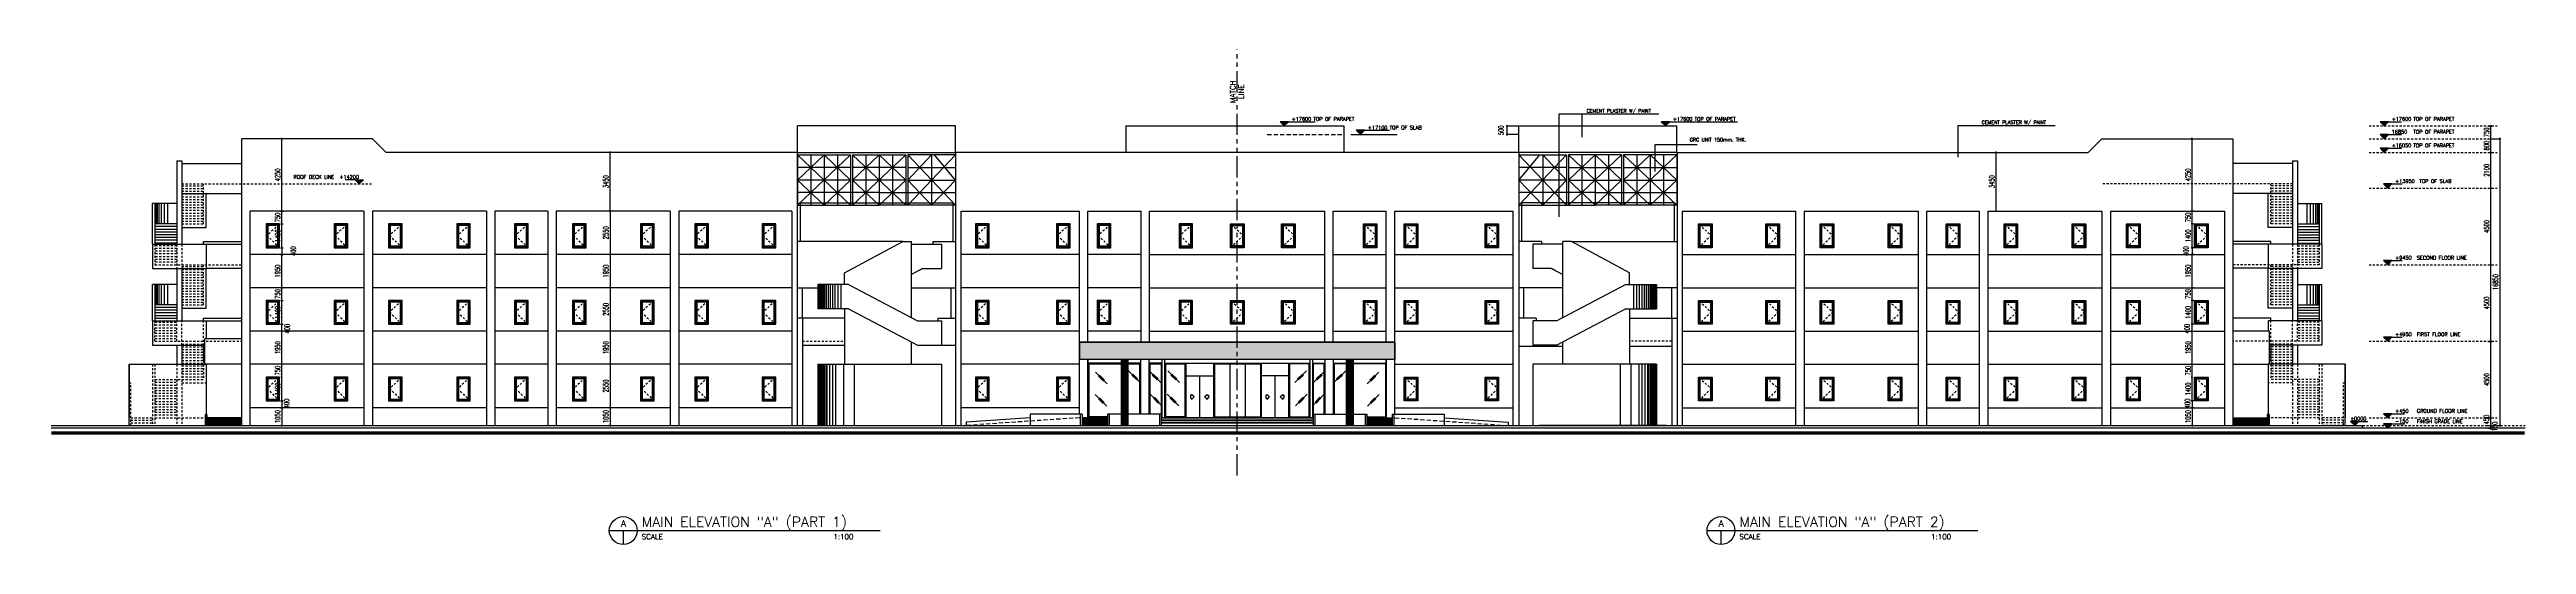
# Model space of a CAD drawing. Extents: x 417691 to 417965, y 43367 to 43436.
# Drawn here: x 417819.9 to 417965.4, y 43401.4 to 43430.5 of the extents above; entities that cross this region are included whole.
import ezdxf
from ezdxf.enums import TextEntityAlignment as Align

# ---------------------------------------------------------------- set-up
doc = ezdxf.new("R2010")
doc.units = 0
doc.header["$MEASUREMENT"] = 0
doc.header["$PDMODE"] = 3
doc.header["$PDSIZE"] = 0.1
for name, pattern in [('HIDDEN', [0.375, 0.25, -0.125]), ('HIDDEN2', [0.1875, 0.125, -0.0625]), ('PHANTOM', [2.5, 1.25, -0.25, 0.25, -0.25, 0.25, -0.25])]:
    doc.linetypes.add(name, pattern=pattern)
doc.layers.get('0').update_dxf_attribs({"linetype": 'CONTINUOUS'})
doc.layers.get('DEFPOINTS').update_dxf_attribs({"linetype": 'CONTINUOUS'})
for name, color, linetype in [('AX-DIM', 4, 'CONTINUOUS'), ('AXES3', 1, 'PHANTOM'), ('BORDER', 4, 'CONTINUOUS'), ('DIM-IN', 7, 'CONTINUOUS'), ('DIM-OUT', 4, 'CONTINUOUS'), ('EL', 2, 'CONTINUOUS'), ('EL-LEVS', 4, 'CONTINUOUS'), ('EL-LEVT', 4, 'CONTINUOUS'), ('GAR', 3, 'CONTINUOUS'), ('Handrail', 4, 'CONTINUOUS'), ('HAT', 11, 'CONTINUOUS'), ('Hatch', 4, 'CONTINUOUS'), ('ROOF', 7, 'CONTINUOUS'), ('STR', 5, 'CONTINUOUS'), ('WALL', 2, 'CONTINUOUS'), ('WIN', 4, 'CONTINUOUS')]:
    doc.layers.add(name, color=color, linetype=linetype)
doc.styles.add('ROMANS', font='ROMANS.shx', dxfattribs={"width": 0.6})
doc.styles.add('S', font='ROMANS.SHX')
doc.dimstyles.new('STANDARD in', dxfattribs={"dimtxt": 0.3, "dimasz": 0.1, "dimexe": 0.07, "dimexo": 0.05, "dimgap": 0.1, "dimtad": 1, "dimdec": 0, "dimlfac": 1000, "dimzin": 0, "dimdsep": 46, "dimtxsty": 'ROMANS', "dimblk": 'ARCHTICK', "dimcen": 0.05, "dimdle": 0.05, "dimclrd": 4, "dimclre": 4, "dimclrt": 2, "dimadec": 0, "dimazin": 0, "dimtfac": 1, "dimtdec": 0, "dimtmove": 2, "dimatfit": 3, "dimldrblk": 'ARCHTICK', "dimfxl": 0, "dimtolj": 1, "dimtzin": 0, "dimarcsym": 0})

# ---------------------------------------------------------------- blocks, each defined once
blk = doc.blocks.new('EL-LEV1')
at = {"layer": 'EL-LEVS'}
blk.add_lwpolyline([(0, 0), (300, 300), (-300, 300)], close=True, dxfattribs=at)
blk.add_solid([(-300, 300), (300, 300), (0, 0)], dxfattribs=at)
at = {"layer": 'EL-LEVT', "style": 'S'}
for tag, p in [('+0000', (534, 369)), ('ELEVATION', (2089, 369))]:
    blk.add_attdef(tag, p, '', height=260, dxfattribs=at)
blk = doc.blocks.new('_ARCHTICK')
at = {"color": 0, "linetype": 'ByBlock', "const_width": 0.15}
blk.add_lwpolyline([(-0.5, -0.5), (0.5, 0.5)], dxfattribs=at)
blk = doc.blocks.new('*D5')
at = {"layer": 'AX-DIM', "color": 4, "lineweight": -2}
for p, q in [((417945.75, 43411.24), (417945.73, 43411.24)), ((417945.8, 43409.79), (417945.8, 43411.29)), ((417945.75, 43409.84), (417945.73, 43409.84))]:
    blk.add_line(p, q, dxfattribs=at)
at = {"layer": 'DEFPOINTS', "color": 0}
for p in [(417945.8, 43411.24), (417945.8, 43411.24), (417945.8, 43409.84)]:
    blk.add_point(p, dxfattribs=at)
at = {"layer": 'AX-DIM', "color": 4, "lineweight": -2, "xscale": 0.1, "yscale": 0.1, "zscale": 0.1}
for p, rotation in [((417945.8, 43411.24), 90), ((417945.8, 43409.84), 270)]:
    blk.add_blockref('_ARCHTICK', p, dxfattribs=dict(at, rotation=rotation))
at = {"layer": 'AX-DIM', "color": 2, "insert": (417945.55, 43410.54), "char_height": 0.3, "attachment_point": 5, "rotation": 90, "style": 'ROMANS'}
blk.add_mtext('\\A1;1400', dxfattribs=at)
blk = doc.blocks.new('*D6')
at = {"layer": 'AX-DIM', "color": 4, "lineweight": -2}
for p, q in [((417945.75, 43411.99), (417945.73, 43411.99)), ((417945.75, 43411.24), (417945.73, 43411.24)), ((417945.8, 43411.19), (417945.8, 43412.04))]:
    blk.add_line(p, q, dxfattribs=at)
at = {"layer": 'DEFPOINTS', "color": 0}
for p in [(417945.8, 43411.99), (417945.8, 43411.99), (417945.8, 43411.24)]:
    blk.add_point(p, dxfattribs=at)
at = {"layer": 'AX-DIM', "color": 4, "lineweight": -2, "xscale": 0.1, "yscale": 0.1, "zscale": 0.1}
for p, rotation in [((417945.8, 43411.99), 90), ((417945.8, 43411.24), 270)]:
    blk.add_blockref('_ARCHTICK', p, dxfattribs=dict(at, rotation=rotation))
at = {"layer": 'AX-DIM', "color": 2, "insert": (417945.55, 43411.62), "char_height": 0.3, "attachment_point": 5, "rotation": 90, "style": 'ROMANS'}
blk.add_mtext('\\A1;750', dxfattribs=at)
blk = doc.blocks.new('*D7')
at = {"layer": 'AX-DIM', "color": 4, "lineweight": -2}
for p, q in [((417945.75, 43413.94), (417945.73, 43413.94)), ((417945.8, 43411.94), (417945.8, 43413.99)), ((417945.75, 43411.99), (417945.73, 43411.99))]:
    blk.add_line(p, q, dxfattribs=at)
at = {"layer": 'DEFPOINTS', "color": 0}
for p in [(417945.8, 43413.94), (417945.8, 43413.94), (417945.8, 43411.99)]:
    blk.add_point(p, dxfattribs=at)
at = {"layer": 'AX-DIM', "color": 4, "lineweight": -2, "xscale": 0.1, "yscale": 0.1, "zscale": 0.1}
for p, rotation in [((417945.8, 43413.94), 90), ((417945.8, 43411.99), 270)]:
    blk.add_blockref('_ARCHTICK', p, dxfattribs=dict(at, rotation=rotation))
at = {"layer": 'AX-DIM', "color": 2, "insert": (417945.55, 43412.97), "char_height": 0.3, "attachment_point": 5, "rotation": 90, "style": 'ROMANS'}
blk.add_mtext('\\A1;1950', dxfattribs=at)
blk = doc.blocks.new('*D8')
at = {"layer": 'AX-DIM', "color": 4, "lineweight": -2}
for p, q in [((417945.75, 43414.34), (417945.73, 43414.34)), ((417945.8, 43413.89), (417945.8, 43414.39)), ((417945.75, 43413.94), (417945.73, 43413.94))]:
    blk.add_line(p, q, dxfattribs=at)
at = {"layer": 'DEFPOINTS', "color": 0}
for p in [(417945.8, 43414.34), (417945.8, 43414.34), (417945.8, 43413.94)]:
    blk.add_point(p, dxfattribs=at)
at = {"layer": 'AX-DIM', "color": 4, "lineweight": -2, "xscale": 0.1, "yscale": 0.1, "zscale": 0.1}
for p, rotation in [((417945.8, 43414.34), 90), ((417945.8, 43413.94), 270)]:
    blk.add_blockref('_ARCHTICK', p, dxfattribs=dict(at, rotation=rotation))
at = {"layer": 'AX-DIM', "color": 2, "insert": (417945.49, 43414.08), "char_height": 0.3, "attachment_point": 5, "rotation": 90, "style": 'ROMANS'}
blk.add_mtext('\\A1;400', dxfattribs=at)
blk = doc.blocks.new('*D9')
at = {"layer": 'DEFPOINTS', "color": 0}
for p in [(417933.79, 43424.44), (417934.27, 43424.44), (417933.79, 43420.99)]:
    blk.add_point(p, dxfattribs=at)
at = {"layer": 'WIN', "color": 4, "lineweight": -2}
for p, q in [((417933.84, 43424.44), (417934.34, 43424.44)), ((417934.27, 43420.94), (417934.27, 43424.49)), ((417933.84, 43420.99), (417934.34, 43420.99))]:
    blk.add_line(p, q, dxfattribs=at)
at = {"layer": 'WIN', "color": 4, "lineweight": -2, "xscale": 0.1, "yscale": 0.1, "zscale": 0.1}
for p, rotation in [((417934.27, 43424.44), 90), ((417934.27, 43420.99), 270)]:
    blk.add_blockref('_ARCHTICK', p, dxfattribs=dict(at, rotation=rotation))
at = {"layer": 'WIN', "color": 2, "insert": (417934.02, 43422.72), "char_height": 0.3, "attachment_point": 5, "rotation": 90, "style": 'ROMANS'}
blk.add_mtext('\\A1;3450', dxfattribs=at)
blk = doc.blocks.new('Arrow')
blk.add_lwpolyline([(-1.12, 0.78), (-1.12, 0.6), (-1.05, 0.6), (-1.05, 0.54), (-0.9, 0.69), (-1.05, 0.83), (-1.05, 0.78)], close=True)
blk = doc.blocks.new('*D11')
at = {"layer": 'DEFPOINTS', "color": 0}
for p in [(417945.8, 43415.74), (417945.94, 43415.74), (417945.94, 43414.34)]:
    blk.add_point(p, dxfattribs=at)
at = {"layer": 'DIM-OUT', "color": 4, "lineweight": -2}
for p, q in [((417945.89, 43415.74), (417945.73, 43415.74)), ((417945.8, 43414.29), (417945.8, 43415.79)), ((417945.89, 43414.34), (417945.73, 43414.34))]:
    blk.add_line(p, q, dxfattribs=at)
at = {"layer": 'DIM-OUT', "color": 4, "lineweight": -2, "xscale": 0.1, "yscale": 0.1, "zscale": 0.1}
for p, rotation in [((417945.8, 43415.74), 90), ((417945.8, 43414.34), 270)]:
    blk.add_blockref('_ARCHTICK', p, dxfattribs=dict(at, rotation=rotation))
at = {"layer": 'DIM-OUT', "color": 2, "insert": (417945.55, 43415.04), "char_height": 0.3, "attachment_point": 5, "rotation": 90, "style": 'ROMANS'}
blk.add_mtext('\\A1;1400', dxfattribs=at)
blk = doc.blocks.new('*D12')
at = {"layer": 'DEFPOINTS', "color": 0}
for p in [(417945.8, 43416.49), (417945.94, 43416.49), (417945.94, 43415.74)]:
    blk.add_point(p, dxfattribs=at)
at = {"layer": 'DIM-OUT', "color": 4, "lineweight": -2}
for p, q in [((417945.89, 43416.49), (417945.73, 43416.49)), ((417945.89, 43415.74), (417945.73, 43415.74)), ((417945.8, 43415.69), (417945.8, 43416.54))]:
    blk.add_line(p, q, dxfattribs=at)
at = {"layer": 'DIM-OUT', "color": 4, "lineweight": -2, "xscale": 0.1, "yscale": 0.1, "zscale": 0.1}
for p, rotation in [((417945.8, 43416.49), 90), ((417945.8, 43415.74), 270)]:
    blk.add_blockref('_ARCHTICK', p, dxfattribs=dict(at, rotation=rotation))
at = {"layer": 'DIM-OUT', "color": 2, "insert": (417945.55, 43416.12), "char_height": 0.3, "attachment_point": 5, "rotation": 90, "style": 'ROMANS'}
blk.add_mtext('\\A1;750', dxfattribs=at)
blk = doc.blocks.new('*D13')
at = {"layer": 'DEFPOINTS', "color": 0}
for p in [(417945.8, 43418.44), (417945.8, 43418.44), (417945.8, 43416.49)]:
    blk.add_point(p, dxfattribs=at)
at = {"layer": 'DIM-OUT', "color": 4, "lineweight": -2}
for p, q in [((417945.8, 43416.44), (417945.8, 43418.49)), ((417945.75, 43418.44), (417945.73, 43418.44)), ((417945.75, 43416.49), (417945.73, 43416.49))]:
    blk.add_line(p, q, dxfattribs=at)
at = {"layer": 'DIM-OUT', "color": 4, "lineweight": -2, "xscale": 0.1, "yscale": 0.1, "zscale": 0.1}
for p, rotation in [((417945.8, 43418.44), 90), ((417945.8, 43416.49), 270)]:
    blk.add_blockref('_ARCHTICK', p, dxfattribs=dict(at, rotation=rotation))
at = {"layer": 'DIM-OUT', "color": 2, "insert": (417945.55, 43417.47), "char_height": 0.3, "attachment_point": 5, "rotation": 90, "style": 'ROMANS'}
blk.add_mtext('\\A1;1950', dxfattribs=at)
blk = doc.blocks.new('*D14')
at = {"layer": 'DEFPOINTS', "color": 0}
for p in [(417945.94, 43418.84), (417945.8, 43418.44), (417945.94, 43418.44)]:
    blk.add_point(p, dxfattribs=at)
at = {"layer": 'DIM-OUT', "color": 4, "lineweight": -2}
for p, q in [((417945.89, 43418.84), (417945.73, 43418.84)), ((417945.8, 43418.89), (417945.8, 43418.39)), ((417945.89, 43418.44), (417945.73, 43418.44))]:
    blk.add_line(p, q, dxfattribs=at)
at = {"layer": 'DIM-OUT', "color": 4, "lineweight": -2, "xscale": 0.1, "yscale": 0.1, "zscale": 0.1}
for p, rotation in [((417945.8, 43418.84), 90), ((417945.8, 43418.44), 270)]:
    blk.add_blockref('_ARCHTICK', p, dxfattribs=dict(at, rotation=rotation))
at = {"layer": 'DIM-OUT', "color": 2, "insert": (417945.43, 43418.64), "char_height": 0.3, "attachment_point": 5, "rotation": 90, "style": 'ROMANS'}
blk.add_mtext('\\A1;400', dxfattribs=at)
blk = doc.blocks.new('*D15')
at = {"layer": 'DEFPOINTS', "color": 0}
for p in [(417945.8, 43420.24), (417945.94, 43420.24), (417945.94, 43418.84)]:
    blk.add_point(p, dxfattribs=at)
at = {"layer": 'DIM-OUT', "color": 4, "lineweight": -2}
for p, q in [((417945.89, 43420.24), (417945.73, 43420.24)), ((417945.8, 43418.79), (417945.8, 43420.29)), ((417945.89, 43418.84), (417945.73, 43418.84))]:
    blk.add_line(p, q, dxfattribs=at)
at = {"layer": 'DIM-OUT', "color": 4, "lineweight": -2, "xscale": 0.1, "yscale": 0.1, "zscale": 0.1}
for p, rotation in [((417945.8, 43420.24), 90), ((417945.8, 43418.84), 270)]:
    blk.add_blockref('_ARCHTICK', p, dxfattribs=dict(at, rotation=rotation))
at = {"layer": 'DIM-OUT', "color": 2, "insert": (417945.55, 43419.54), "char_height": 0.3, "attachment_point": 5, "rotation": 90, "style": 'ROMANS'}
blk.add_mtext('\\A1;1400', dxfattribs=at)
blk = doc.blocks.new('*D16')
at = {"layer": 'DEFPOINTS', "color": 0}
for p in [(417945.8, 43420.99), (417945.94, 43420.99), (417945.94, 43420.24)]:
    blk.add_point(p, dxfattribs=at)
at = {"layer": 'DIM-OUT', "color": 4, "lineweight": -2}
for p, q in [((417945.89, 43420.99), (417945.73, 43420.99)), ((417945.89, 43420.24), (417945.73, 43420.24)), ((417945.8, 43420.19), (417945.8, 43421.04))]:
    blk.add_line(p, q, dxfattribs=at)
at = {"layer": 'DIM-OUT', "color": 4, "lineweight": -2, "xscale": 0.1, "yscale": 0.1, "zscale": 0.1}
for p, rotation in [((417945.8, 43420.99), 90), ((417945.8, 43420.24), 270)]:
    blk.add_blockref('_ARCHTICK', p, dxfattribs=dict(at, rotation=rotation))
at = {"layer": 'DIM-OUT', "color": 2, "insert": (417945.55, 43420.62), "char_height": 0.3, "attachment_point": 5, "rotation": 90, "style": 'ROMANS'}
blk.add_mtext('\\A1;750', dxfattribs=at)
blk = doc.blocks.new('*D17')
at = {"layer": 'DEFPOINTS', "color": 0}
for p in [(417945.8, 43425.24), (417945.8, 43425.24), (417945.8, 43420.99)]:
    blk.add_point(p, dxfattribs=at)
at = {"layer": 'DIM-OUT', "color": 4, "lineweight": -2}
for p, q in [((417945.75, 43425.24), (417945.73, 43425.24)), ((417945.8, 43420.94), (417945.8, 43425.29)), ((417945.75, 43420.99), (417945.73, 43420.99))]:
    blk.add_line(p, q, dxfattribs=at)
at = {"layer": 'DIM-OUT', "color": 4, "lineweight": -2, "xscale": 0.1, "yscale": 0.1, "zscale": 0.1}
for p, rotation in [((417945.8, 43425.24), 90), ((417945.8, 43420.99), 270)]:
    blk.add_blockref('_ARCHTICK', p, dxfattribs=dict(at, rotation=rotation))
at = {"layer": 'DIM-OUT', "color": 2, "insert": (417945.55, 43423.12), "char_height": 0.3, "attachment_point": 5, "rotation": 90, "style": 'ROMANS'}
blk.add_mtext('\\A1;4250', dxfattribs=at)
blk = doc.blocks.new('*D18')
at = {"layer": 'DEFPOINTS', "color": 0}
for p in [(417945.94, 43409.84), (417945.8, 43409.44), (417945.94, 43409.44)]:
    blk.add_point(p, dxfattribs=at)
at = {"layer": 'DIM-OUT', "color": 4, "lineweight": -2}
for p, q in [((417945.89, 43409.84), (417945.73, 43409.84)), ((417945.8, 43409.89), (417945.8, 43409.39)), ((417945.89, 43409.44), (417945.73, 43409.44))]:
    blk.add_line(p, q, dxfattribs=at)
at = {"layer": 'DIM-OUT', "color": 4, "lineweight": -2, "xscale": 0.1, "yscale": 0.1, "zscale": 0.1}
for p, rotation in [((417945.8, 43409.84), 90), ((417945.8, 43409.44), 270)]:
    blk.add_blockref('_ARCHTICK', p, dxfattribs=dict(at, rotation=rotation))
at = {"layer": 'DIM-OUT', "color": 2, "insert": (417945.52, 43409.69), "char_height": 0.3, "attachment_point": 5, "rotation": 90, "style": 'ROMANS'}
blk.add_mtext('\\A1;400', dxfattribs=at)
blk = doc.blocks.new('*D19')
at = {"layer": 'DEFPOINTS', "color": 0}
for p in [(417945.8, 43409.44), (417945.8, 43408.39), (417945.8, 43408.39)]:
    blk.add_point(p, dxfattribs=at)
at = {"layer": 'DIM-OUT', "color": 4, "lineweight": -2}
for p, q in [((417945.75, 43409.44), (417945.73, 43409.44)), ((417945.75, 43408.39), (417945.73, 43408.39)), ((417945.8, 43409.49), (417945.8, 43408.34))]:
    blk.add_line(p, q, dxfattribs=at)
at = {"layer": 'DIM-OUT', "color": 4, "lineweight": -2, "xscale": 0.1, "yscale": 0.1, "zscale": 0.1}
for p, rotation in [((417945.8, 43409.44), 90), ((417945.8, 43408.39), 270)]:
    blk.add_blockref('_ARCHTICK', p, dxfattribs=dict(at, rotation=rotation))
at = {"layer": 'DIM-OUT', "color": 2, "insert": (417945.55, 43408.92), "char_height": 0.3, "attachment_point": 5, "rotation": 90, "style": 'ROMANS'}
blk.add_mtext('\\A1;1050', dxfattribs=at)
blk = doc.blocks.new('*D20')
at = {"layer": 'AX-DIM', "color": 4, "lineweight": -2}
for p, q in [((417833.51, 43411.24), (417833.49, 43411.24)), ((417833.56, 43409.79), (417833.56, 43411.29)), ((417833.51, 43409.84), (417833.49, 43409.84))]:
    blk.add_line(p, q, dxfattribs=at)
at = {"layer": 'DEFPOINTS', "color": 0}
for p in [(417833.56, 43411.24), (417833.56, 43411.24), (417833.56, 43409.84)]:
    blk.add_point(p, dxfattribs=at)
at = {"layer": 'AX-DIM', "color": 4, "lineweight": -2, "xscale": 0.1, "yscale": 0.1, "zscale": 0.1}
for p, rotation in [((417833.56, 43411.24), 90), ((417833.56, 43409.84), 270)]:
    blk.add_blockref('_ARCHTICK', p, dxfattribs=dict(at, rotation=rotation))
at = {"layer": 'AX-DIM', "color": 2, "insert": (417833.31, 43410.54), "char_height": 0.3, "attachment_point": 5, "rotation": 90, "style": 'ROMANS'}
blk.add_mtext('\\A1;1400', dxfattribs=at)
blk = doc.blocks.new('*D21')
at = {"layer": 'AX-DIM', "color": 4, "lineweight": -2}
for p, q in [((417833.51, 43411.99), (417833.49, 43411.99)), ((417833.51, 43411.24), (417833.49, 43411.24)), ((417833.56, 43411.19), (417833.56, 43412.04))]:
    blk.add_line(p, q, dxfattribs=at)
at = {"layer": 'DEFPOINTS', "color": 0}
for p in [(417833.56, 43411.99), (417833.56, 43411.99), (417833.56, 43411.24)]:
    blk.add_point(p, dxfattribs=at)
at = {"layer": 'AX-DIM', "color": 4, "lineweight": -2, "xscale": 0.1, "yscale": 0.1, "zscale": 0.1}
for p, rotation in [((417833.56, 43411.99), 90), ((417833.56, 43411.24), 270)]:
    blk.add_blockref('_ARCHTICK', p, dxfattribs=dict(at, rotation=rotation))
at = {"layer": 'AX-DIM', "color": 2, "insert": (417833.31, 43411.62), "char_height": 0.3, "attachment_point": 5, "rotation": 90, "style": 'ROMANS'}
blk.add_mtext('\\A1;750', dxfattribs=at)
blk = doc.blocks.new('*D22')
at = {"layer": 'AX-DIM', "color": 4, "lineweight": -2}
for p, q in [((417833.51, 43413.94), (417833.49, 43413.94)), ((417833.56, 43411.94), (417833.56, 43413.99)), ((417833.51, 43411.99), (417833.49, 43411.99))]:
    blk.add_line(p, q, dxfattribs=at)
at = {"layer": 'DEFPOINTS', "color": 0}
for p in [(417833.56, 43413.94), (417833.56, 43413.94), (417833.56, 43411.99)]:
    blk.add_point(p, dxfattribs=at)
at = {"layer": 'AX-DIM', "color": 4, "lineweight": -2, "xscale": 0.1, "yscale": 0.1, "zscale": 0.1}
for p, rotation in [((417833.56, 43413.94), 90), ((417833.56, 43411.99), 270)]:
    blk.add_blockref('_ARCHTICK', p, dxfattribs=dict(at, rotation=rotation))
at = {"layer": 'AX-DIM', "color": 2, "insert": (417833.31, 43412.97), "char_height": 0.3, "attachment_point": 5, "rotation": 90, "style": 'ROMANS'}
blk.add_mtext('\\A1;1950', dxfattribs=at)
blk = doc.blocks.new('*D23')
at = {"layer": 'AX-DIM', "color": 4, "lineweight": -2}
for p, q in [((417833.51, 43414.34), (417833.49, 43414.34)), ((417833.56, 43413.89), (417833.56, 43414.39)), ((417833.51, 43413.94), (417833.49, 43413.94))]:
    blk.add_line(p, q, dxfattribs=at)
at = {"layer": 'DEFPOINTS', "color": 0}
for p in [(417833.56, 43414.34), (417833.56, 43414.34), (417833.56, 43413.94)]:
    blk.add_point(p, dxfattribs=at)
at = {"layer": 'AX-DIM', "color": 4, "lineweight": -2, "xscale": 0.1, "yscale": 0.1, "zscale": 0.1}
for p, rotation in [((417833.56, 43414.34), 90), ((417833.56, 43413.94), 270)]:
    blk.add_blockref('_ARCHTICK', p, dxfattribs=dict(at, rotation=rotation))
at = {"layer": 'AX-DIM', "color": 2, "insert": (417833.87, 43414.08), "char_height": 0.3, "attachment_point": 5, "rotation": 90, "style": 'ROMANS'}
blk.add_mtext('\\A1;400', dxfattribs=at)
blk = doc.blocks.new('*D24')
at = {"layer": 'DEFPOINTS', "color": 0}
for p in [(417852.84, 43424.44), (417853.32, 43424.44), (417853.32, 43420.99)]:
    blk.add_point(p, dxfattribs=at)
at = {"layer": 'WIN', "color": 4, "lineweight": -2}
for p, q in [((417853.27, 43424.44), (417852.77, 43424.44)), ((417852.84, 43420.94), (417852.84, 43424.49)), ((417853.27, 43420.99), (417852.77, 43420.99))]:
    blk.add_line(p, q, dxfattribs=at)
at = {"layer": 'WIN', "color": 4, "lineweight": -2, "xscale": 0.1, "yscale": 0.1, "zscale": 0.1}
for p, rotation in [((417852.84, 43424.44), 90), ((417852.84, 43420.99), 270)]:
    blk.add_blockref('_ARCHTICK', p, dxfattribs=dict(at, rotation=rotation))
at = {"layer": 'WIN', "color": 2, "insert": (417852.59, 43422.72), "char_height": 0.3, "attachment_point": 5, "rotation": 90, "style": 'ROMANS'}
blk.add_mtext('\\A1;3450', dxfattribs=at)
blk = doc.blocks.new('*D25')
at = {"layer": 'DEFPOINTS', "color": 0}
for p in [(417833.43, 43415.74), (417833.56, 43415.74), (417833.43, 43414.34)]:
    blk.add_point(p, dxfattribs=at)
at = {"layer": 'DIM-OUT', "color": 4, "lineweight": -2}
for p, q in [((417833.48, 43415.74), (417833.63, 43415.74)), ((417833.56, 43414.29), (417833.56, 43415.79)), ((417833.48, 43414.34), (417833.63, 43414.34))]:
    blk.add_line(p, q, dxfattribs=at)
at = {"layer": 'DIM-OUT', "color": 4, "lineweight": -2, "xscale": 0.1, "yscale": 0.1, "zscale": 0.1}
for p, rotation in [((417833.56, 43415.74), 90), ((417833.56, 43414.34), 270)]:
    blk.add_blockref('_ARCHTICK', p, dxfattribs=dict(at, rotation=rotation))
at = {"layer": 'DIM-OUT', "color": 2, "insert": (417833.31, 43415.04), "char_height": 0.3, "attachment_point": 5, "rotation": 90, "style": 'ROMANS'}
blk.add_mtext('\\A1;1400', dxfattribs=at)
blk = doc.blocks.new('*D26')
at = {"layer": 'DEFPOINTS', "color": 0}
for p in [(417833.43, 43416.49), (417833.43, 43415.74), (417833.56, 43416.49)]:
    blk.add_point(p, dxfattribs=at)
at = {"layer": 'DIM-OUT', "color": 4, "lineweight": -2}
for p, q in [((417833.48, 43416.49), (417833.63, 43416.49)), ((417833.48, 43415.74), (417833.63, 43415.74)), ((417833.56, 43415.69), (417833.56, 43416.54))]:
    blk.add_line(p, q, dxfattribs=at)
at = {"layer": 'DIM-OUT', "color": 4, "lineweight": -2, "xscale": 0.1, "yscale": 0.1, "zscale": 0.1}
for p, rotation in [((417833.56, 43416.49), 90), ((417833.56, 43415.74), 270)]:
    blk.add_blockref('_ARCHTICK', p, dxfattribs=dict(at, rotation=rotation))
at = {"layer": 'DIM-OUT', "color": 2, "insert": (417833.31, 43416.12), "char_height": 0.3, "attachment_point": 5, "rotation": 90, "style": 'ROMANS'}
blk.add_mtext('\\A1;750', dxfattribs=at)
blk = doc.blocks.new('*D27')
at = {"layer": 'DEFPOINTS', "color": 0}
for p in [(417833.56, 43418.44), (417833.56, 43418.44), (417833.56, 43416.49)]:
    blk.add_point(p, dxfattribs=at)
at = {"layer": 'DIM-OUT', "color": 4, "lineweight": -2}
for p, q in [((417833.56, 43416.44), (417833.56, 43418.49)), ((417833.51, 43418.44), (417833.49, 43418.44)), ((417833.51, 43416.49), (417833.49, 43416.49))]:
    blk.add_line(p, q, dxfattribs=at)
at = {"layer": 'DIM-OUT', "color": 4, "lineweight": -2, "xscale": 0.1, "yscale": 0.1, "zscale": 0.1}
for p, rotation in [((417833.56, 43418.44), 90), ((417833.56, 43416.49), 270)]:
    blk.add_blockref('_ARCHTICK', p, dxfattribs=dict(at, rotation=rotation))
at = {"layer": 'DIM-OUT', "color": 2, "insert": (417833.31, 43417.47), "char_height": 0.3, "attachment_point": 5, "rotation": 90, "style": 'ROMANS'}
blk.add_mtext('\\A1;1950', dxfattribs=at)
blk = doc.blocks.new('*D28')
at = {"layer": 'DEFPOINTS', "color": 0}
for p in [(417833.43, 43418.84), (417833.43, 43418.44), (417833.56, 43418.44)]:
    blk.add_point(p, dxfattribs=at)
at = {"layer": 'DIM-OUT', "color": 4, "lineweight": -2}
for p, q in [((417833.48, 43418.84), (417833.63, 43418.84)), ((417833.56, 43418.89), (417833.56, 43418.39)), ((417833.48, 43418.44), (417833.63, 43418.44))]:
    blk.add_line(p, q, dxfattribs=at)
at = {"layer": 'DIM-OUT', "color": 4, "lineweight": -2, "xscale": 0.1, "yscale": 0.1, "zscale": 0.1}
for p, rotation in [((417833.56, 43418.84), 90), ((417833.56, 43418.44), 270)]:
    blk.add_blockref('_ARCHTICK', p, dxfattribs=dict(at, rotation=rotation))
at = {"layer": 'DIM-OUT', "color": 2, "insert": (417834.23, 43418.64), "char_height": 0.3, "attachment_point": 5, "rotation": 90, "style": 'ROMANS'}
blk.add_mtext('\\A1;400', dxfattribs=at)
blk = doc.blocks.new('*D29')
at = {"layer": 'DEFPOINTS', "color": 0}
for p in [(417833.43, 43420.24), (417833.56, 43420.24), (417833.43, 43418.84)]:
    blk.add_point(p, dxfattribs=at)
at = {"layer": 'DIM-OUT', "color": 4, "lineweight": -2}
for p, q in [((417833.48, 43420.24), (417833.63, 43420.24)), ((417833.56, 43418.79), (417833.56, 43420.29)), ((417833.48, 43418.84), (417833.63, 43418.84))]:
    blk.add_line(p, q, dxfattribs=at)
at = {"layer": 'DIM-OUT', "color": 4, "lineweight": -2, "xscale": 0.1, "yscale": 0.1, "zscale": 0.1}
for p, rotation in [((417833.56, 43420.24), 90), ((417833.56, 43418.84), 270)]:
    blk.add_blockref('_ARCHTICK', p, dxfattribs=dict(at, rotation=rotation))
at = {"layer": 'DIM-OUT', "color": 2, "insert": (417833.31, 43419.54), "char_height": 0.3, "attachment_point": 5, "rotation": 90, "style": 'ROMANS'}
blk.add_mtext('\\A1;1400', dxfattribs=at)
blk = doc.blocks.new('*D30')
at = {"layer": 'DEFPOINTS', "color": 0}
for p in [(417833.43, 43420.99), (417833.43, 43420.24), (417833.56, 43420.99)]:
    blk.add_point(p, dxfattribs=at)
at = {"layer": 'DIM-OUT', "color": 4, "lineweight": -2}
for p, q in [((417833.48, 43420.99), (417833.63, 43420.99)), ((417833.48, 43420.24), (417833.63, 43420.24)), ((417833.56, 43420.19), (417833.56, 43421.04))]:
    blk.add_line(p, q, dxfattribs=at)
at = {"layer": 'DIM-OUT', "color": 4, "lineweight": -2, "xscale": 0.1, "yscale": 0.1, "zscale": 0.1}
for p, rotation in [((417833.56, 43420.99), 90), ((417833.56, 43420.24), 270)]:
    blk.add_blockref('_ARCHTICK', p, dxfattribs=dict(at, rotation=rotation))
at = {"layer": 'DIM-OUT', "color": 2, "insert": (417833.31, 43420.62), "char_height": 0.3, "attachment_point": 5, "rotation": 90, "style": 'ROMANS'}
blk.add_mtext('\\A1;750', dxfattribs=at)
blk = doc.blocks.new('*D31')
at = {"layer": 'DEFPOINTS', "color": 0}
for p in [(417833.56, 43425.24), (417833.56, 43425.24), (417833.56, 43420.99)]:
    blk.add_point(p, dxfattribs=at)
at = {"layer": 'DIM-OUT', "color": 4, "lineweight": -2}
for p, q in [((417833.51, 43425.24), (417833.49, 43425.24)), ((417833.56, 43420.94), (417833.56, 43425.29)), ((417833.51, 43420.99), (417833.49, 43420.99))]:
    blk.add_line(p, q, dxfattribs=at)
at = {"layer": 'DIM-OUT', "color": 4, "lineweight": -2, "xscale": 0.1, "yscale": 0.1, "zscale": 0.1}
for p, rotation in [((417833.56, 43425.24), 90), ((417833.56, 43420.99), 270)]:
    blk.add_blockref('_ARCHTICK', p, dxfattribs=dict(at, rotation=rotation))
at = {"layer": 'DIM-OUT', "color": 2, "insert": (417833.31, 43423.12), "char_height": 0.3, "attachment_point": 5, "rotation": 90, "style": 'ROMANS'}
blk.add_mtext('\\A1;4250', dxfattribs=at)
blk = doc.blocks.new('*D32')
at = {"layer": 'DEFPOINTS', "color": 0}
for p in [(417833.43, 43409.84), (417833.43, 43409.44), (417833.56, 43409.44)]:
    blk.add_point(p, dxfattribs=at)
at = {"layer": 'DIM-OUT', "color": 4, "lineweight": -2}
for p, q in [((417833.48, 43409.84), (417833.63, 43409.84)), ((417833.56, 43409.89), (417833.56, 43409.39)), ((417833.48, 43409.44), (417833.63, 43409.44))]:
    blk.add_line(p, q, dxfattribs=at)
at = {"layer": 'DIM-OUT', "color": 4, "lineweight": -2, "xscale": 0.1, "yscale": 0.1, "zscale": 0.1}
for p, rotation in [((417833.56, 43409.84), 90), ((417833.56, 43409.44), 270)]:
    blk.add_blockref('_ARCHTICK', p, dxfattribs=dict(at, rotation=rotation))
at = {"layer": 'DIM-OUT', "color": 2, "insert": (417833.84, 43409.69), "char_height": 0.3, "attachment_point": 5, "rotation": 90, "style": 'ROMANS'}
blk.add_mtext('\\A1;400', dxfattribs=at)
blk = doc.blocks.new('*D33')
at = {"layer": 'DEFPOINTS', "color": 0}
for p in [(417833.56, 43409.44), (417833.56, 43408.39), (417833.56, 43408.39)]:
    blk.add_point(p, dxfattribs=at)
at = {"layer": 'DIM-OUT', "color": 4, "lineweight": -2}
for p, q in [((417833.51, 43409.44), (417833.49, 43409.44)), ((417833.51, 43408.39), (417833.49, 43408.39)), ((417833.56, 43409.49), (417833.56, 43408.34))]:
    blk.add_line(p, q, dxfattribs=at)
at = {"layer": 'DIM-OUT', "color": 4, "lineweight": -2, "xscale": 0.1, "yscale": 0.1, "zscale": 0.1}
for p, rotation in [((417833.56, 43409.44), 90), ((417833.56, 43408.39), 270)]:
    blk.add_blockref('_ARCHTICK', p, dxfattribs=dict(at, rotation=rotation))
at = {"layer": 'DIM-OUT', "color": 2, "insert": (417833.31, 43408.92), "char_height": 0.3, "attachment_point": 5, "rotation": 90, "style": 'ROMANS'}
blk.add_mtext('\\A1;1050', dxfattribs=at)
blk = doc.blocks.new('*D34')
at = {"layer": 'DEFPOINTS', "color": 0}
for p in [(417852.84, 43420.99), (417852.84, 43418.44), (417852.84, 43418.44)]:
    blk.add_point(p, dxfattribs=at)
at = {"layer": 'DIM-OUT', "color": 4, "lineweight": -2}
for p, q in [((417852.79, 43420.99), (417852.77, 43420.99)), ((417852.84, 43421.04), (417852.84, 43418.39)), ((417852.79, 43418.44), (417852.77, 43418.44))]:
    blk.add_line(p, q, dxfattribs=at)
at = {"layer": 'DIM-OUT', "color": 4, "lineweight": -2, "xscale": 0.1, "yscale": 0.1, "zscale": 0.1}
for p, rotation in [((417852.84, 43420.99), 90), ((417852.84, 43418.44), 270)]:
    blk.add_blockref('_ARCHTICK', p, dxfattribs=dict(at, rotation=rotation))
at = {"layer": 'DIM-OUT', "color": 2, "insert": (417852.59, 43419.72), "char_height": 0.3, "attachment_point": 5, "rotation": 90, "style": 'ROMANS'}
blk.add_mtext('\\A1;2550', dxfattribs=at)
blk = doc.blocks.new('*D35')
at = {"layer": 'DEFPOINTS', "color": 0}
for p in [(417852.84, 43418.44), (417852.84, 43416.49), (417852.84, 43416.49)]:
    blk.add_point(p, dxfattribs=at)
at = {"layer": 'DIM-OUT', "color": 4, "lineweight": -2}
for p, q in [((417852.84, 43418.49), (417852.84, 43416.44)), ((417852.79, 43418.44), (417852.77, 43418.44)), ((417852.79, 43416.49), (417852.77, 43416.49))]:
    blk.add_line(p, q, dxfattribs=at)
at = {"layer": 'DIM-OUT', "color": 4, "lineweight": -2, "xscale": 0.1, "yscale": 0.1, "zscale": 0.1}
for p, rotation in [((417852.84, 43418.44), 90), ((417852.84, 43416.49), 270)]:
    blk.add_blockref('_ARCHTICK', p, dxfattribs=dict(at, rotation=rotation))
at = {"layer": 'DIM-OUT', "color": 2, "insert": (417852.59, 43417.47), "char_height": 0.3, "attachment_point": 5, "rotation": 90, "style": 'ROMANS'}
blk.add_mtext('\\A1;1950', dxfattribs=at)
blk = doc.blocks.new('*D36')
at = {"layer": 'DEFPOINTS', "color": 0}
for p in [(417852.84, 43416.49), (417852.84, 43413.94), (417852.84, 43413.94)]:
    blk.add_point(p, dxfattribs=at)
at = {"layer": 'DIM-OUT', "color": 4, "lineweight": -2}
for p, q in [((417852.79, 43416.49), (417852.77, 43416.49)), ((417852.84, 43416.54), (417852.84, 43413.89)), ((417852.79, 43413.94), (417852.77, 43413.94))]:
    blk.add_line(p, q, dxfattribs=at)
at = {"layer": 'DIM-OUT', "color": 4, "lineweight": -2, "xscale": 0.1, "yscale": 0.1, "zscale": 0.1}
for p, rotation in [((417852.84, 43416.49), 90), ((417852.84, 43413.94), 270)]:
    blk.add_blockref('_ARCHTICK', p, dxfattribs=dict(at, rotation=rotation))
at = {"layer": 'DIM-OUT', "color": 2, "insert": (417852.59, 43415.22), "char_height": 0.3, "attachment_point": 5, "rotation": 90, "style": 'ROMANS'}
blk.add_mtext('\\A1;2550', dxfattribs=at)
blk = doc.blocks.new('*D37')
at = {"layer": 'DEFPOINTS', "color": 0}
for p in [(417852.84, 43413.94), (417852.84, 43411.99), (417852.84, 43411.99)]:
    blk.add_point(p, dxfattribs=at)
at = {"layer": 'DIM-OUT', "color": 4, "lineweight": -2}
for p, q in [((417852.79, 43413.94), (417852.77, 43413.94)), ((417852.84, 43413.99), (417852.84, 43411.94)), ((417852.79, 43411.99), (417852.77, 43411.99))]:
    blk.add_line(p, q, dxfattribs=at)
at = {"layer": 'DIM-OUT', "color": 4, "lineweight": -2, "xscale": 0.1, "yscale": 0.1, "zscale": 0.1}
for p, rotation in [((417852.84, 43413.94), 90), ((417852.84, 43411.99), 270)]:
    blk.add_blockref('_ARCHTICK', p, dxfattribs=dict(at, rotation=rotation))
at = {"layer": 'DIM-OUT', "color": 2, "insert": (417852.59, 43412.97), "char_height": 0.3, "attachment_point": 5, "rotation": 90, "style": 'ROMANS'}
blk.add_mtext('\\A1;1950', dxfattribs=at)
blk = doc.blocks.new('*D38')
at = {"layer": 'DEFPOINTS', "color": 0}
for p in [(417852.84, 43411.99), (417852.84, 43409.44), (417852.84, 43409.44)]:
    blk.add_point(p, dxfattribs=at)
at = {"layer": 'DIM-OUT', "color": 4, "lineweight": -2}
for p, q in [((417852.79, 43411.99), (417852.77, 43411.99)), ((417852.84, 43412.04), (417852.84, 43409.39)), ((417852.79, 43409.44), (417852.77, 43409.44))]:
    blk.add_line(p, q, dxfattribs=at)
at = {"layer": 'DIM-OUT', "color": 4, "lineweight": -2, "xscale": 0.1, "yscale": 0.1, "zscale": 0.1}
for p, rotation in [((417852.84, 43411.99), 90), ((417852.84, 43409.44), 270)]:
    blk.add_blockref('_ARCHTICK', p, dxfattribs=dict(at, rotation=rotation))
at = {"layer": 'DIM-OUT', "color": 2, "insert": (417852.59, 43410.72), "char_height": 0.3, "attachment_point": 5, "rotation": 90, "style": 'ROMANS'}
blk.add_mtext('\\A1;2550', dxfattribs=at)
blk = doc.blocks.new('*D39')
at = {"layer": 'DEFPOINTS', "color": 0}
for p in [(417852.84, 43409.44), (417852.84, 43408.39), (417852.84, 43408.39)]:
    blk.add_point(p, dxfattribs=at)
at = {"layer": 'DIM-OUT', "color": 4, "lineweight": -2}
for p, q in [((417852.79, 43409.44), (417852.77, 43409.44)), ((417852.79, 43408.39), (417852.77, 43408.39)), ((417852.84, 43409.49), (417852.84, 43408.34))]:
    blk.add_line(p, q, dxfattribs=at)
at = {"layer": 'DIM-OUT', "color": 4, "lineweight": -2, "xscale": 0.1, "yscale": 0.1, "zscale": 0.1}
for p, rotation in [((417852.84, 43409.44), 90), ((417852.84, 43408.39), 270)]:
    blk.add_blockref('_ARCHTICK', p, dxfattribs=dict(at, rotation=rotation))
at = {"layer": 'DIM-OUT', "color": 2, "insert": (417852.59, 43408.92), "char_height": 0.3, "attachment_point": 5, "rotation": 90, "style": 'ROMANS'}
blk.add_mtext('\\A1;1050', dxfattribs=at)
blk = doc.blocks.new('*D40')
at = {"layer": 'DEFPOINTS', "color": 0}
for p in [(417963.11, 43408.39), (417963.34, 43408.39), (417963.11, 43408.24)]:
    blk.add_point(p, dxfattribs=at)
at = {"layer": 'DIM-OUT', "color": 4, "lineweight": -2}
for p, q in [((417963.16, 43408.39), (417963.41, 43408.39)), ((417963.34, 43408.39), (417963.34, 43408.49)), ((417963.34, 43408.24), (417963.34, 43408.39)), ((417963.16, 43408.24), (417963.41, 43408.24)), ((417963.34, 43408.24), (417963.34, 43408.14))]:
    blk.add_line(p, q, dxfattribs=at)
at = {"layer": 'DIM-OUT', "color": 4, "lineweight": -2, "xscale": 0.1, "yscale": 0.1, "zscale": 0.1}
for p, rotation in [((417963.34, 43408.39), 270), ((417963.34, 43408.24), 90)]:
    blk.add_blockref('_ARCHTICK', p, dxfattribs=dict(at, rotation=rotation))
at = {"layer": 'DIM-OUT', "color": 2, "insert": (417963.57, 43408.34), "char_height": 0.3, "attachment_point": 5, "rotation": 90, "style": 'ROMANS'}
blk.add_mtext('\\A1;150', dxfattribs=at)
blk = doc.blocks.new('*D41')
at = {"layer": 'DEFPOINTS', "color": 0}
for p in [(417963.11, 43408.84), (417963.11, 43408.39), (417963.34, 43408.84)]:
    blk.add_point(p, dxfattribs=at)
at = {"layer": 'DIM-OUT', "color": 4, "lineweight": -2}
for p, q in [((417963.16, 43408.84), (417963.41, 43408.84)), ((417963.16, 43408.39), (417963.41, 43408.39)), ((417963.34, 43408.34), (417963.34, 43408.89))]:
    blk.add_line(p, q, dxfattribs=at)
at = {"layer": 'DIM-OUT', "color": 4, "lineweight": -2, "xscale": 0.1, "yscale": 0.1, "zscale": 0.1}
for p, rotation in [((417963.34, 43408.84), 90), ((417963.34, 43408.39), 270)]:
    blk.add_blockref('_ARCHTICK', p, dxfattribs=dict(at, rotation=rotation))
at = {"layer": 'DIM-OUT', "color": 2, "insert": (417963.08, 43408.74), "char_height": 0.3, "attachment_point": 5, "rotation": 90, "style": 'ROMANS'}
blk.add_mtext('\\A1;450', dxfattribs=at)
blk = doc.blocks.new('*D42')
at = {"layer": 'DEFPOINTS', "color": 0}
for p in [(417963.11, 43413.34), (417963.34, 43413.34), (417963.11, 43408.84)]:
    blk.add_point(p, dxfattribs=at)
at = {"layer": 'DIM-OUT', "color": 4, "lineweight": -2}
for p, q in [((417963.16, 43413.34), (417963.41, 43413.34)), ((417963.34, 43408.79), (417963.34, 43413.39)), ((417963.16, 43408.84), (417963.41, 43408.84))]:
    blk.add_line(p, q, dxfattribs=at)
at = {"layer": 'DIM-OUT', "color": 4, "lineweight": -2, "xscale": 0.1, "yscale": 0.1, "zscale": 0.1}
for p, rotation in [((417963.34, 43413.34), 90), ((417963.34, 43408.84), 270)]:
    blk.add_blockref('_ARCHTICK', p, dxfattribs=dict(at, rotation=rotation))
at = {"layer": 'DIM-OUT', "color": 2, "insert": (417963.09, 43411.09), "char_height": 0.3, "attachment_point": 5, "rotation": 90, "style": 'ROMANS'}
blk.add_mtext('\\A1;4500', dxfattribs=at)
blk = doc.blocks.new('*D43')
at = {"layer": 'DEFPOINTS', "color": 0}
for p in [(417963.11, 43417.84), (417963.34, 43417.84), (417963.11, 43413.34)]:
    blk.add_point(p, dxfattribs=at)
at = {"layer": 'DIM-OUT', "color": 4, "lineweight": -2}
for p, q in [((417963.16, 43417.84), (417963.41, 43417.84)), ((417963.34, 43413.29), (417963.34, 43417.89)), ((417963.16, 43413.34), (417963.41, 43413.34))]:
    blk.add_line(p, q, dxfattribs=at)
at = {"layer": 'DIM-OUT', "color": 4, "lineweight": -2, "xscale": 0.1, "yscale": 0.1, "zscale": 0.1}
for p, rotation in [((417963.34, 43417.84), 90), ((417963.34, 43413.34), 270)]:
    blk.add_blockref('_ARCHTICK', p, dxfattribs=dict(at, rotation=rotation))
at = {"layer": 'DIM-OUT', "color": 2, "insert": (417963.09, 43415.59), "char_height": 0.3, "attachment_point": 5, "rotation": 90, "style": 'ROMANS'}
blk.add_mtext('\\A1;4500', dxfattribs=at)
blk = doc.blocks.new('*D44')
at = {"layer": 'DEFPOINTS', "color": 0}
for p in [(417963.11, 43422.34), (417963.34, 43422.34), (417963.11, 43417.84)]:
    blk.add_point(p, dxfattribs=at)
at = {"layer": 'DIM-OUT', "color": 4, "lineweight": -2}
for p, q in [((417963.16, 43422.34), (417963.41, 43422.34)), ((417963.34, 43417.79), (417963.34, 43422.39)), ((417963.16, 43417.84), (417963.41, 43417.84))]:
    blk.add_line(p, q, dxfattribs=at)
at = {"layer": 'DIM-OUT', "color": 4, "lineweight": -2, "xscale": 0.1, "yscale": 0.1, "zscale": 0.1}
for p, rotation in [((417963.34, 43422.34), 90), ((417963.34, 43417.84), 270)]:
    blk.add_blockref('_ARCHTICK', p, dxfattribs=dict(at, rotation=rotation))
at = {"layer": 'DIM-OUT', "color": 2, "insert": (417963.09, 43420.09), "char_height": 0.3, "attachment_point": 5, "rotation": 90, "style": 'ROMANS'}
blk.add_mtext('\\A1;4500', dxfattribs=at)
blk = doc.blocks.new('*D45')
at = {"layer": 'DEFPOINTS', "color": 0}
for p in [(417963.11, 43424.44), (417963.34, 43424.44), (417963.11, 43422.34)]:
    blk.add_point(p, dxfattribs=at)
at = {"layer": 'DIM-OUT', "color": 4, "lineweight": -2}
for p, q in [((417963.16, 43424.44), (417963.41, 43424.44)), ((417963.34, 43422.29), (417963.34, 43424.49)), ((417963.16, 43422.34), (417963.41, 43422.34))]:
    blk.add_line(p, q, dxfattribs=at)
at = {"layer": 'DIM-OUT', "color": 4, "lineweight": -2, "xscale": 0.1, "yscale": 0.1, "zscale": 0.1}
for p, rotation in [((417963.34, 43424.44), 90), ((417963.34, 43422.34), 270)]:
    blk.add_blockref('_ARCHTICK', p, dxfattribs=dict(at, rotation=rotation))
at = {"layer": 'DIM-OUT', "color": 2, "insert": (417963.09, 43423.39), "char_height": 0.3, "attachment_point": 5, "rotation": 90, "style": 'ROMANS'}
blk.add_mtext('\\A1;2100', dxfattribs=at)
blk = doc.blocks.new('*D46')
at = {"layer": 'DEFPOINTS', "color": 0}
for p in [(417963.11, 43425.24), (417963.11, 43424.44), (417963.34, 43425.24)]:
    blk.add_point(p, dxfattribs=at)
at = {"layer": 'DIM-OUT', "color": 4, "lineweight": -2}
for p, q in [((417963.16, 43425.24), (417963.41, 43425.24)), ((417963.16, 43424.44), (417963.41, 43424.44)), ((417963.34, 43424.39), (417963.34, 43425.29))]:
    blk.add_line(p, q, dxfattribs=at)
at = {"layer": 'DIM-OUT', "color": 4, "lineweight": -2, "xscale": 0.1, "yscale": 0.1, "zscale": 0.1}
for p, rotation in [((417963.34, 43425.24), 90), ((417963.34, 43424.44), 270)]:
    blk.add_blockref('_ARCHTICK', p, dxfattribs=dict(at, rotation=rotation))
at = {"layer": 'DIM-OUT', "color": 2, "insert": (417963.09, 43424.84), "char_height": 0.3, "attachment_point": 5, "rotation": 90, "style": 'ROMANS'}
blk.add_mtext('\\A1;800', dxfattribs=at)
blk = doc.blocks.new('*D47')
at = {"layer": 'DEFPOINTS', "color": 0}
for p in [(417963.11, 43425.99), (417963.34, 43425.99), (417963.11, 43425.24)]:
    blk.add_point(p, dxfattribs=at)
at = {"layer": 'DIM-OUT', "color": 4, "lineweight": -2}
for p, q in [((417963.16, 43425.99), (417963.41, 43425.99)), ((417963.34, 43425.19), (417963.34, 43426.04)), ((417963.16, 43425.24), (417963.41, 43425.24))]:
    blk.add_line(p, q, dxfattribs=at)
at = {"layer": 'DIM-OUT', "color": 4, "lineweight": -2, "xscale": 0.1, "yscale": 0.1, "zscale": 0.1}
for p, rotation in [((417963.34, 43425.99), 90), ((417963.34, 43425.24), 270)]:
    blk.add_blockref('_ARCHTICK', p, dxfattribs=dict(at, rotation=rotation))
at = {"layer": 'DIM-OUT', "color": 2, "insert": (417963.09, 43425.62), "char_height": 0.3, "attachment_point": 5, "rotation": 90, "style": 'ROMANS'}
blk.add_mtext('\\A1;750', dxfattribs=at)
blk = doc.blocks.new('*D48')
at = {"layer": 'DEFPOINTS', "color": 0}
for p in [(417963.09, 43425.24), (417963.09, 43408.39), (417963.86, 43408.39)]:
    blk.add_point(p, dxfattribs=at)
at = {"layer": 'DIM-OUT', "color": 4, "lineweight": -2}
for p, q in [((417963.14, 43425.24), (417963.93, 43425.24)), ((417963.86, 43425.29), (417963.86, 43408.34)), ((417963.14, 43408.39), (417963.93, 43408.39))]:
    blk.add_line(p, q, dxfattribs=at)
at = {"layer": 'DIM-OUT', "color": 4, "lineweight": -2, "xscale": 0.1, "yscale": 0.1, "zscale": 0.1}
for p, rotation in [((417963.86, 43425.24), 90), ((417963.86, 43408.39), 270)]:
    blk.add_blockref('_ARCHTICK', p, dxfattribs=dict(at, rotation=rotation))
at = {"layer": 'DIM-OUT', "color": 2, "insert": (417963.61, 43416.82), "char_height": 0.3, "attachment_point": 5, "rotation": 90, "style": 'ROMANS'}
blk.add_mtext('\\A1;16850', dxfattribs=at)
blk = doc.blocks.new('*D80')
at = {"layer": 'DEFPOINTS', "color": 0}
for p in [(417905.55, 43425.99), (417906.24, 43425.99), (417906.24, 43425.49)]:
    blk.add_point(p, dxfattribs=at)
at = {"layer": 'EL', "color": 4, "lineweight": -2}
for p, q in [((417906.19, 43425.99), (417905.48, 43425.99)), ((417905.55, 43425.44), (417905.55, 43426.04)), ((417906.19, 43425.49), (417905.48, 43425.49))]:
    blk.add_line(p, q, dxfattribs=at)
at = {"layer": 'EL', "color": 4, "lineweight": -2, "xscale": 0.1, "yscale": 0.1, "zscale": 0.1}
for p, rotation in [((417905.55, 43425.99), 90), ((417905.55, 43425.49), 270)]:
    blk.add_blockref('_ARCHTICK', p, dxfattribs=dict(at, rotation=rotation))
at = {"layer": 'EL', "color": 2, "insert": (417905.18, 43425.74), "char_height": 0.3, "attachment_point": 5, "rotation": 90, "style": 'ROMANS'}
blk.add_mtext('\\A1;500', dxfattribs=at)

msp = doc.modelspace()

# ---------------------------------------------------------------- hatches: boundary and pattern name
at = {"layer": 'EL'}
h = msp.add_hatch(dxfattribs=at)
h.set_pattern_fill('ESCHER', color=4, scale=0.5, style=0)
h.paths.add_polyline_path([(417880.4178, 43413.2979), (417898.9466, 43413.2979), (417898.9466, 43412.2761), (417880.4178, 43412.2761)])

# ---------------------------------------------------------------- linework, layer by layer
for p, q in [((417863.8478, 43424.4432), (417863.8478, 43425.9932)), ((417873.1289, 43425.9932), (417863.8478, 43425.9932)), ((417873.1289, 43424.4432), (417873.1289, 43425.9932)), ((417883.1435, 43425.9932), (417883.1435, 43424.4432)), ((417883.1435, 43425.9932), (417895.9435, 43425.9932)), ((417895.9435, 43425.9932), (417895.9435, 43424.4432)), ((417906.2355, 43425.9932), (417915.5166, 43425.9932)), ((417906.2355, 43424.4432), (417906.2355, 43425.9932)), ((417915.5166, 43424.4432), (417915.5166, 43425.9932)), ((417871.7323, 43424.29), (417870.3357, 43422.8135)), ((417871.7323, 43424.29), (417871.7323, 43421.3371)), ((417907.6321, 43424.29), (417907.6321, 43421.3371)), ((417907.6321, 43424.29), (417909.0287, 43422.8135)), ((417827.6778, 43423.7932), (417831.1778, 43423.7932)), ((417951.6866, 43423.7932), (417948.1866, 43423.7932)), ((417825.9528, 43419.0432), (417825.9528, 43421.439)), ((417826.1028, 43421.439), (417825.9528, 43421.439)), ((417826.1028, 43421.439), (417826.1028, 43419.0432)), ((417827.3778, 43421.439), (417826.1028, 43421.439)), ((417827.6778, 43422.0232), (417831.1778, 43422.0232)), ((417829.1028, 43420.0382), (417829.1028, 43422.0232)), ((417864.0061, 43421.48), (417864.0061, 43419.1965)), ((417871.7323, 43421.3371), (417870.3357, 43422.8135)), ((417873.1289, 43422.8135), (417871.7323, 43421.3371)), ((417872.9711, 43421.48), (417872.9711, 43419.1965)), ((417906.2355, 43422.8135), (417907.6321, 43421.3371)), ((417906.3933, 43421.48), (417906.3933, 43419.1965)), ((417907.6321, 43421.3371), (417909.0287, 43422.8135)), ((417915.3582, 43421.48), (417915.3582, 43419.1965)), ((417951.6866, 43422.0232), (417948.1866, 43422.0232)), ((417950.2616, 43420.0382), (417950.2616, 43422.0232)), ((417951.9866, 43421.439), (417953.2616, 43421.439)), ((417953.2616, 43421.439), (417953.2616, 43419.0432)), ((417953.2616, 43421.439), (417953.4116, 43421.439)), ((417953.4116, 43419.0432), (417953.4116, 43421.439)), ((417827.6778, 43420.0382), (417829.1028, 43420.0382)), ((417951.6866, 43420.0382), (417950.2616, 43420.0382)), ((417828.9528, 43419.1965), (417831.1778, 43419.1965)), ((417828.9528, 43419.0432), (417828.9528, 43419.1965)), ((417829.1028, 43419.0432), (417831.1778, 43419.0432)), ((417950.4116, 43419.1965), (417948.1866, 43419.1965)), ((417950.2616, 43419.0432), (417948.1866, 43419.0432)), ((417950.4116, 43419.0432), (417950.4116, 43419.1965)), ((417829.1028, 43415.2882), (417829.1028, 43417.6432)), ((417829.1028, 43417.6432), (417831.1778, 43417.6432)), ((417950.2616, 43417.6432), (417948.1866, 43417.6432)), ((417950.2616, 43415.2882), (417950.2616, 43417.6432)), ((417825.9528, 43414.5432), (417825.9528, 43416.689)), ((417826.1028, 43416.689), (417825.9528, 43416.689)), ((417826.1028, 43416.689), (417826.1028, 43414.5432)), ((417827.3778, 43416.689), (417826.1028, 43416.689)), ((417951.9866, 43416.689), (417953.2616, 43416.689)), ((417953.2616, 43416.689), (417953.2616, 43414.5432)), ((417953.2616, 43416.689), (417953.4116, 43416.689)), ((417953.4116, 43414.5432), (417953.4116, 43416.689)), ((417827.6778, 43415.2882), (417829.1028, 43415.2882)), ((417828.9528, 43414.6965), (417831.1778, 43414.6965)), ((417828.9528, 43414.5432), (417828.9528, 43414.6965)), ((417829.1028, 43414.5432), (417831.1778, 43414.5432)), ((417950.4116, 43414.6965), (417948.1866, 43414.6965)), ((417951.6866, 43415.2882), (417950.2616, 43415.2882)), ((417950.4116, 43414.5432), (417950.4116, 43414.6965)), ((417864.1478, 43413.1127), (417866.6226, 43413.1127)), ((417872.3054, 43413.1127), (417873.1289, 43413.1127)), ((417915.2166, 43413.0366), (417912.7418, 43413.0366)), ((417829.1028, 43412.003), (417829.1028, 43411.9932)), ((417950.2616, 43412.003), (417950.2616, 43411.9932)), ((417885.112, 43409.0574), (417885.112, 43408.7494)), ((417885.212, 43409.0574), (417885.212, 43408.3932)), ((417894.1523, 43409.0574), (417894.1523, 43408.3932)), ((417894.2523, 43409.0574), (417894.2523, 43408.7494))]:
    msp.add_line(p, q)
at = {"color": 11, "linetype": 'HIDDEN2'}
for p, q in [((417827.6778, 43422.5932), (417838.9072, 43422.5932)), ((417827.6778, 43422.4782), (417828.9528, 43422.4782)), ((417827.6778, 43422.3182), (417828.9528, 43422.3182)), ((417827.6778, 43422.1582), (417828.9528, 43422.1582)), ((417827.6778, 43421.9982), (417828.9528, 43421.9982)), ((417827.6778, 43421.8382), (417828.9528, 43421.8382)), ((417827.6778, 43421.6782), (417828.9528, 43421.6782)), ((417827.6778, 43421.5182), (417828.9528, 43421.5182)), ((417828.9528, 43420.2382), (417828.9528, 43422.5932)), ((417951.6866, 43422.5932), (417940.4571, 43422.5932)), ((417950.4116, 43420.2382), (417950.4116, 43422.5932)), ((417951.6866, 43422.4782), (417950.4116, 43422.4782)), ((417951.6866, 43422.3182), (417950.4116, 43422.3182)), ((417951.6866, 43422.1582), (417950.4116, 43422.1582)), ((417951.6866, 43421.9982), (417950.4116, 43421.9982)), ((417951.6866, 43421.8382), (417950.4116, 43421.8382)), ((417951.6866, 43421.6782), (417950.4116, 43421.6782)), ((417951.6866, 43421.5182), (417950.4116, 43421.5182)), ((417827.6778, 43421.3582), (417828.9528, 43421.3582)), ((417827.6778, 43421.1982), (417828.9528, 43421.1982)), ((417827.6778, 43421.0382), (417828.9528, 43421.0382)), ((417827.6778, 43420.8782), (417828.9528, 43420.8782)), ((417827.6778, 43420.7182), (417828.9528, 43420.7182)), ((417827.6778, 43420.5582), (417828.9528, 43420.5582)), ((417827.6778, 43420.3982), (417828.9528, 43420.3982)), ((417827.6778, 43420.2382), (417828.9528, 43420.2382)), ((417951.6866, 43421.3582), (417950.4116, 43421.3582)), ((417951.6866, 43421.1982), (417950.4116, 43421.1982)), ((417951.6866, 43421.0382), (417950.4116, 43421.0382)), ((417951.6866, 43420.8782), (417950.4116, 43420.8782)), ((417951.6866, 43420.7182), (417950.4116, 43420.7182)), ((417951.6866, 43420.5582), (417950.4116, 43420.5582)), ((417951.6866, 43420.3982), (417950.4116, 43420.3982)), ((417951.6866, 43420.2382), (417950.4116, 43420.2382)), ((417826.1028, 43419.0432), (417826.1028, 43417.8432)), ((417827.3778, 43418.9558), (417826.1028, 43418.9558)), ((417827.3778, 43418.795), (417826.1028, 43418.795)), ((417827.3778, 43418.6342), (417826.1028, 43418.6342)), ((417827.3778, 43418.4734), (417826.1028, 43418.4734)), ((417827.3778, 43419.0432), (417827.3778, 43417.6127)), ((417827.6778, 43419.0432), (417827.6778, 43417.6127)), ((417951.6866, 43419.0432), (417951.6866, 43417.6127)), ((417951.9866, 43419.0432), (417951.9866, 43417.6127)), ((417951.9866, 43418.9558), (417953.2616, 43418.9558)), ((417951.9866, 43418.795), (417953.2616, 43418.795)), ((417951.9866, 43418.6342), (417953.2616, 43418.6342)), ((417951.9866, 43418.4734), (417953.2616, 43418.4734)), ((417953.2616, 43419.0432), (417953.2616, 43417.8432)), ((417827.3778, 43418.3126), (417826.1028, 43418.3126)), ((417827.3778, 43418.1518), (417826.1028, 43418.1518)), ((417827.3778, 43417.991), (417826.1028, 43417.991)), ((417826.1028, 43417.8432), (417831.1778, 43417.8432)), ((417827.6778, 43417.7282), (417828.9528, 43417.7282)), ((417827.6778, 43417.5682), (417828.9528, 43417.5682)), ((417827.6778, 43417.4082), (417828.9528, 43417.4082)), ((417827.6778, 43417.2482), (417828.9528, 43417.2482)), ((417827.6778, 43417.0882), (417828.9528, 43417.0882)), ((417828.9528, 43415.4882), (417828.9528, 43417.8432)), ((417953.2616, 43417.8432), (417948.1866, 43417.8432)), ((417950.4116, 43415.4882), (417950.4116, 43417.8432)), ((417951.6866, 43417.7282), (417950.4116, 43417.7282)), ((417951.6866, 43417.5682), (417950.4116, 43417.5682)), ((417951.6866, 43417.4082), (417950.4116, 43417.4082)), ((417951.6866, 43417.2482), (417950.4116, 43417.2482)), ((417951.6866, 43417.0882), (417950.4116, 43417.0882)), ((417951.9866, 43418.3126), (417953.2616, 43418.3126)), ((417951.9866, 43418.1518), (417953.2616, 43418.1518)), ((417951.9866, 43417.991), (417953.2616, 43417.991)), ((417827.6778, 43416.9282), (417828.9528, 43416.9282)), ((417827.6778, 43416.7682), (417828.9528, 43416.7682)), ((417827.6778, 43416.6082), (417828.9528, 43416.6082)), ((417827.6778, 43416.4482), (417828.9528, 43416.4482)), ((417827.6778, 43416.2882), (417828.9528, 43416.2882)), ((417827.6778, 43416.1282), (417828.9528, 43416.1282)), ((417827.6778, 43415.9682), (417828.9528, 43415.9682)), ((417827.6778, 43415.8082), (417828.9528, 43415.8082)), ((417827.6778, 43415.6482), (417828.9528, 43415.6482)), ((417951.6866, 43416.9282), (417950.4116, 43416.9282)), ((417951.6866, 43416.7682), (417950.4116, 43416.7682)), ((417951.6866, 43416.6082), (417950.4116, 43416.6082)), ((417951.6866, 43416.4482), (417950.4116, 43416.4482)), ((417951.6866, 43416.2882), (417950.4116, 43416.2882)), ((417951.6866, 43416.1282), (417950.4116, 43416.1282)), ((417951.6866, 43415.9682), (417950.4116, 43415.9682)), ((417951.6866, 43415.8082), (417950.4116, 43415.8082)), ((417951.6866, 43415.6482), (417950.4116, 43415.6482)), ((417826.1028, 43413.3432), (417826.1028, 43414.5432)), ((417826.1028, 43414.4632), (417827.3778, 43414.4632)), ((417826.1028, 43414.3032), (417827.3778, 43414.3032)), ((417826.1028, 43414.1432), (417827.3778, 43414.1432)), ((417826.1028, 43414.1432), (417827.3778, 43414.1432)), ((417826.1028, 43414.1432), (417827.3778, 43414.1432)), ((417827.3778, 43413.3432), (417827.3778, 43414.5432)), ((417827.6778, 43415.4882), (417828.9528, 43415.4882)), ((417827.6778, 43413.1127), (417827.6778, 43414.5432)), ((417828.9528, 43412.1882), (417828.9528, 43414.5432)), ((417951.6866, 43415.4882), (417950.4116, 43415.4882)), ((417950.4116, 43412.1882), (417950.4116, 43414.5432)), ((417951.6866, 43413.1127), (417951.6866, 43414.5432)), ((417951.9866, 43413.3432), (417951.9866, 43414.5432)), ((417953.2616, 43414.4632), (417951.9866, 43414.4632)), ((417953.2616, 43414.3032), (417951.9866, 43414.3032)), ((417953.2616, 43414.1432), (417951.9866, 43414.1432)), ((417953.2616, 43414.1432), (417951.9866, 43414.1432)), ((417953.2616, 43414.1432), (417951.9866, 43414.1432)), ((417953.2616, 43413.3432), (417953.2616, 43414.5432)), ((417826.1028, 43413.9832), (417827.3778, 43413.9832)), ((417826.1028, 43413.8232), (417827.3778, 43413.8232)), ((417826.1028, 43413.6632), (417827.3778, 43413.6632)), ((417826.1028, 43413.5032), (417827.3778, 43413.5032)), ((417826.1028, 43413.3432), (417828.9528, 43413.3432)), ((417827.6778, 43413.1832), (417828.9528, 43413.1832)), ((417827.6778, 43413.0232), (417828.9528, 43413.0232)), ((417827.6778, 43412.8632), (417828.9528, 43412.8632)), ((417827.6778, 43412.7032), (417828.9528, 43412.7032)), ((417828.9528, 43413.1127), (417828.9528, 43411.0932)), ((417829.1028, 43413.3432), (417831.1778, 43413.3432)), ((417864.1478, 43413.3432), (417866.6226, 43413.3432)), ((417915.2166, 43413.3432), (417912.7418, 43413.3432)), ((417950.2616, 43413.3432), (417948.1866, 43413.3432)), ((417953.2616, 43413.3432), (417950.4116, 43413.3432)), ((417951.6866, 43413.1832), (417950.4116, 43413.1832)), ((417950.4116, 43413.1127), (417950.4116, 43411.0932)), ((417951.6866, 43413.0232), (417950.4116, 43413.0232)), ((417951.6866, 43412.8632), (417950.4116, 43412.8632)), ((417951.6866, 43412.7032), (417950.4116, 43412.7032)), ((417953.2616, 43413.9832), (417951.9866, 43413.9832)), ((417953.2616, 43413.8232), (417951.9866, 43413.8232)), ((417953.2616, 43413.6632), (417951.9866, 43413.6632)), ((417953.2616, 43413.5032), (417951.9866, 43413.5032)), ((417825.9528, 43411.9932), (417825.9528, 43408.3932)), ((417826.1028, 43411.9932), (417826.1028, 43408.3932)), ((417827.3778, 43411.9932), (417827.3778, 43408.3932)), ((417827.6778, 43412.5432), (417828.9528, 43412.5432)), ((417827.6778, 43412.3832), (417828.9528, 43412.3832)), ((417827.6778, 43412.2232), (417828.9528, 43412.2232)), ((417827.6778, 43412.0632), (417828.9528, 43412.0632)), ((417827.6778, 43411.9932), (417827.6778, 43408.3932)), ((417827.6778, 43411.9032), (417828.9528, 43411.9032)), ((417827.6778, 43411.7432), (417828.9528, 43411.7432)), ((417827.6778, 43411.5832), (417828.9528, 43411.5832)), ((417827.6778, 43411.4232), (417828.9528, 43411.4232)), ((417827.6778, 43411.2632), (417828.9528, 43411.2632)), ((417951.6866, 43412.5432), (417950.4116, 43412.5432)), ((417951.6866, 43412.3832), (417950.4116, 43412.3832)), ((417951.6866, 43412.2232), (417950.4116, 43412.2232)), ((417951.6866, 43412.0632), (417950.4116, 43412.0632)), ((417951.6866, 43411.9032), (417950.4116, 43411.9032)), ((417951.6866, 43411.7432), (417950.4116, 43411.7432)), ((417951.6866, 43411.5832), (417950.4116, 43411.5832)), ((417951.6866, 43411.4232), (417950.4116, 43411.4232)), ((417951.6866, 43411.2632), (417950.4116, 43411.2632)), ((417951.6866, 43411.9932), (417951.6866, 43408.3932)), ((417951.9866, 43411.9932), (417951.9866, 43408.3932)), ((417953.2616, 43411.9932), (417953.2616, 43408.3932)), ((417953.4116, 43411.9932), (417953.4116, 43408.3932)), ((417824.5778, 43410.8932), (417824.6778, 43410.8932)), ((417824.6778, 43408.3932), (417824.6778, 43410.8932)), ((417826.1028, 43411.0932), (417828.9528, 43411.0932)), ((417826.1028, 43410.9332), (417827.3778, 43410.9332)), ((417826.1028, 43410.7732), (417827.3778, 43410.7732)), ((417826.1028, 43410.6132), (417827.3778, 43410.6132)), ((417826.1028, 43410.4532), (417827.3778, 43410.4532)), ((417826.1028, 43410.2932), (417827.3778, 43410.2932)), ((417826.1028, 43410.1332), (417827.3778, 43410.1332)), ((417826.1028, 43409.9732), (417827.3778, 43409.9732)), ((417826.1028, 43409.8132), (417827.3778, 43409.8132)), ((417827.6778, 43411.1032), (417828.9528, 43411.1032)), ((417827.6778, 43410.8932), (417829.1028, 43410.8932)), ((417951.6866, 43410.8932), (417950.2616, 43410.8932)), ((417951.6866, 43411.1032), (417950.4116, 43411.1032)), ((417953.2616, 43411.0932), (417950.4116, 43411.0932)), ((417953.2616, 43410.9332), (417951.9866, 43410.9332)), ((417953.2616, 43410.7732), (417951.9866, 43410.7732)), ((417953.2616, 43410.6132), (417951.9866, 43410.6132)), ((417953.2616, 43410.4532), (417951.9866, 43410.4532)), ((417953.2616, 43410.2932), (417951.9866, 43410.2932)), ((417953.2616, 43410.1332), (417951.9866, 43410.1332)), ((417953.2616, 43409.9732), (417951.9866, 43409.9732)), ((417953.2616, 43409.8132), (417951.9866, 43409.8132)), ((417954.6866, 43408.3932), (417954.6866, 43410.8932)), ((417954.7866, 43410.8932), (417954.6866, 43410.8932)), ((417824.6778, 43408.8532), (417825.9528, 43408.8532)), ((417824.6778, 43408.7032), (417825.9528, 43408.7032)), ((417824.6778, 43408.5532), (417825.9528, 43408.5532)), ((417824.6778, 43408.4032), (417825.9528, 43408.4032)), ((417826.1028, 43409.6532), (417827.3778, 43409.6532)), ((417826.1028, 43409.4932), (417827.3778, 43409.4932)), ((417826.1028, 43409.3332), (417827.3778, 43409.3332)), ((417826.1028, 43409.1732), (417827.3778, 43409.1732)), ((417826.1028, 43409.0132), (417827.3778, 43409.0132)), ((417826.1028, 43408.8532), (417829.0578, 43408.8532)), ((417953.2616, 43408.8532), (417950.3066, 43408.8532)), ((417953.2616, 43409.6532), (417951.9866, 43409.6532)), ((417953.2616, 43409.4932), (417951.9866, 43409.4932)), ((417953.2616, 43409.3332), (417951.9866, 43409.3332)), ((417953.2616, 43409.1732), (417951.9866, 43409.1732)), ((417953.2616, 43409.0132), (417951.9866, 43409.0132)), ((417954.6866, 43408.8532), (417953.4116, 43408.8532)), ((417954.6866, 43408.7032), (417953.4116, 43408.7032)), ((417954.6866, 43408.5532), (417953.4116, 43408.5532)), ((417954.6866, 43408.4032), (417953.4116, 43408.4032))]:
    msp.add_line(p, q, dxfattribs=at)
at = {"layer": 'AXES3'}
msp.add_line((417889.6822, 43405.4656), (417889.6822, 43430.4844), dxfattribs=at)
at = {"layer": 'BORDER', "color": 6}
for p, q in [((417852.7968, 43402.2239), (417868.7106, 43402.2239)), ((417917.2889, 43402.2239), (417933.2026, 43402.2239))]:
    msp.add_line(p, q, dxfattribs=at)
at = {"layer": 'BORDER', "color": 2}
for p, q in [((417853.6143, 43402.2239), (417853.6143, 43401.4064)), ((417918.1063, 43402.2239), (417918.1063, 43401.4064))]:
    msp.add_line(p, q, dxfattribs=at)
for centre in [(417853.6143, 43402.2239), (417918.1063, 43402.2239)]:
    msp.add_circle(centre, 0.8174, dxfattribs=at)
at = {"layer": 'DIM-IN', "color": 7}
for p, q in [((417908.5981, 43420.6548), (417908.5981, 43426.7069)), ((417908.5981, 43426.7069), (417913.908, 43426.7069)), ((417909.9571, 43425.3379), (417909.9571, 43426.7069)), ((417913.908, 43426.7069), (417914.4552, 43426.7069)), ((417932.0383, 43424.1525), (417932.0383, 43426.0261)), ((417932.0383, 43426.0261), (417933.3241, 43426.0261)), ((417933.3241, 43426.0261), (417937.7373, 43426.0261)), ((417914.2425, 43424.9102), (417916.7032, 43424.9102)), ((417914.2425, 43423.3159), (417914.2425, 43424.9102))]:
    msp.add_line(p, q, dxfattribs=at)
at = {"layer": 'DIM-IN'}
for p, q in [((417881.3523, 43411.5317), (417882.038, 43410.8468)), ((417881.5357, 43411.2908), (417881.8245, 43411.0022)), ((417881.593, 43411.3491), (417881.8819, 43411.0605)), ((417883.3065, 43411.6032), (417883.9922, 43410.9183)), ((417883.4899, 43411.3622), (417883.7788, 43411.0737)), ((417883.5472, 43411.4205), (417883.8361, 43411.132)), ((417884.5039, 43411.6032), (417885.1896, 43410.9183)), ((417884.6874, 43411.3622), (417884.9762, 43411.0737)), ((417884.7447, 43411.4205), (417885.0335, 43411.132)), ((417885.6007, 43411.6032), (417886.2864, 43410.9183)), ((417885.7841, 43411.3622), (417886.073, 43411.0737)), ((417885.8414, 43411.4205), (417886.1303, 43411.132)), ((417893.7637, 43411.6032), (417893.078, 43410.9183)), ((417893.523, 43411.4205), (417893.2341, 43411.132)), ((417893.5803, 43411.3622), (417893.2914, 43411.0737)), ((417894.8604, 43411.6032), (417894.1748, 43410.9183)), ((417894.6197, 43411.4205), (417894.3308, 43411.132)), ((417894.677, 43411.3622), (417894.3882, 43411.0737)), ((417896.0579, 43411.6032), (417895.3722, 43410.9183)), ((417895.8172, 43411.4205), (417895.5283, 43411.132)), ((417895.8745, 43411.3622), (417895.5856, 43411.0737)), ((417898.0121, 43411.5317), (417897.3264, 43410.8468)), ((417897.7714, 43411.3491), (417897.4825, 43411.0605)), ((417897.8287, 43411.2908), (417897.5398, 43411.0022)), ((417881.3465, 43410.2091), (417882.0322, 43409.5242)), ((417881.5299, 43409.9681), (417881.8187, 43409.6795)), ((417881.5872, 43410.0264), (417881.8761, 43409.7378)), ((417884.5765, 43410.2452), (417885.2622, 43409.5603)), ((417884.7599, 43410.0043), (417885.0488, 43409.7157)), ((417884.8172, 43410.0626), (417885.1061, 43409.774)), ((417885.5649, 43410.2452), (417886.2506, 43409.5603)), ((417885.7483, 43410.0043), (417886.0372, 43409.7157)), ((417885.8056, 43410.0626), (417886.0945, 43409.774)), ((417893.7995, 43410.2452), (417893.1138, 43409.5603)), ((417893.5588, 43410.0626), (417893.2699, 43409.774)), ((417893.6161, 43410.0043), (417893.3272, 43409.7157)), ((417894.7879, 43410.2452), (417894.1022, 43409.5603)), ((417894.5472, 43410.0626), (417894.2583, 43409.774)), ((417894.6045, 43410.0043), (417894.3156, 43409.7157)), ((417898.0179, 43410.2091), (417897.3322, 43409.5242)), ((417897.7772, 43410.0264), (417897.4883, 43409.7378)), ((417897.8345, 43409.9681), (417897.5456, 43409.6795))]:
    msp.add_line(p, q, dxfattribs=at)
at = {"layer": 'DIM-OUT'}
for p, q in [((417864.1478, 43414.6965), (417863.8278, 43414.6965)), ((417915.2166, 43414.6965), (417915.5366, 43414.6965))]:
    msp.add_line(p, q, dxfattribs=at)
at = {"layer": 'EL', "color": 6}
for p, q in [((417831.1778, 43425.2432), (417831.1778, 43408.3932)), ((417838.8778, 43425.2432), (417831.1778, 43425.2432)), ((417838.8778, 43425.2432), (417839.6778, 43424.4432)), ((417863.8278, 43424.4432), (417839.6778, 43424.4432)), ((417863.8278, 43424.4432), (417863.8278, 43408.3932)), ((417863.8278, 43424.4432), (417863.8278, 43408.3932)), ((417906.2355, 43424.4432), (417873.1289, 43424.4432)), ((417873.1289, 43424.4432), (417873.1289, 43408.3932)), ((417906.2355, 43424.4432), (417906.2355, 43408.3932)), ((417915.5366, 43424.4432), (417939.6866, 43424.4432)), ((417915.5366, 43424.4432), (417915.5366, 43408.3932)), ((417915.5366, 43424.4432), (417915.5366, 43408.3932)), ((417940.4866, 43425.2432), (417939.6866, 43424.4432)), ((417940.4866, 43425.2432), (417948.1866, 43425.2432)), ((417948.1866, 43425.2432), (417948.1866, 43408.3932)), ((417831.6778, 43420.9932), (417831.6778, 43408.3932)), ((417838.3771, 43420.9932), (417831.6778, 43420.9932)), ((417838.3771, 43420.9932), (417838.3771, 43408.3932)), ((417838.8771, 43420.9932), (417838.8771, 43408.3932)), ((417845.5778, 43420.9932), (417838.8771, 43420.9932)), ((417838.8778, 43420.9932), (417838.8778, 43408.3932)), ((417845.5778, 43420.9932), (417845.5778, 43408.3932)), ((417846.0778, 43420.9932), (417846.0778, 43408.3932)), ((417849.1778, 43420.9932), (417846.0778, 43420.9932)), ((417849.1778, 43420.9932), (417849.1778, 43408.3932)), ((417849.6778, 43420.9932), (417849.6778, 43408.3932)), ((417856.3778, 43420.9932), (417849.6778, 43420.9932)), ((417856.3778, 43420.9932), (417856.3778, 43408.3932)), ((417856.8778, 43420.9932), (417856.8778, 43408.3932)), ((417863.5278, 43420.9932), (417856.8778, 43420.9932)), ((417863.5278, 43420.9932), (417863.5278, 43408.3932)), ((417873.4678, 43420.9932), (417880.4178, 43420.9932)), ((417873.4678, 43408.3932), (417873.4678, 43420.9932)), ((417880.4178, 43409.0574), (417880.4178, 43420.9932)), ((417880.9178, 43413.2979), (417880.9178, 43420.9932)), ((417880.9178, 43420.9932), (417884.0378, 43420.9932)), ((417884.0378, 43413.2979), (417884.0378, 43420.9932)), ((417884.5378, 43413.2979), (417884.5378, 43420.9932)), ((417884.5378, 43420.9932), (417894.8266, 43420.9932)), ((417894.8266, 43413.2979), (417894.8266, 43420.9932)), ((417895.3266, 43413.2979), (417895.3266, 43420.9932)), ((417895.3266, 43420.9932), (417898.4466, 43420.9932)), ((417898.4466, 43413.2979), (417898.4466, 43420.9932)), ((417898.9466, 43409.0574), (417898.9466, 43420.9932)), ((417898.9466, 43420.9932), (417905.8966, 43420.9932)), ((417905.8966, 43408.3932), (417905.8966, 43420.9932)), ((417915.8366, 43420.9932), (417915.8366, 43408.3932)), ((417915.8366, 43420.9932), (417922.4866, 43420.9932)), ((417922.4866, 43420.9932), (417922.4866, 43408.3932)), ((417922.9866, 43420.9932), (417922.9866, 43408.3932)), ((417922.9866, 43420.9932), (417929.6866, 43420.9932)), ((417929.6866, 43420.9932), (417929.6866, 43408.3932)), ((417930.1866, 43420.9932), (417930.1866, 43408.3932)), ((417930.1866, 43420.9932), (417933.2866, 43420.9932)), ((417933.2866, 43420.9932), (417933.2866, 43408.3932)), ((417933.7866, 43420.9932), (417933.7866, 43408.3932)), ((417933.7866, 43420.9932), (417940.4872, 43420.9932)), ((417940.4866, 43420.9932), (417940.4866, 43408.3932)), ((417940.4872, 43420.9932), (417940.4872, 43408.3932)), ((417940.9872, 43420.9932), (417940.9872, 43408.3932)), ((417940.9872, 43420.9932), (417947.6866, 43420.9932)), ((417947.6866, 43420.9932), (417947.6866, 43408.3932)), ((417866.848, 43416.689), (417865.0396, 43416.689)), ((417865.0396, 43416.689), (417865.0396, 43415.2572)), ((417866.848, 43416.689), (417870.8951, 43414.5432)), ((417912.5163, 43416.689), (417908.4693, 43414.5432)), ((417912.5163, 43416.689), (417914.3247, 43416.689)), ((417914.3247, 43416.689), (417914.3247, 43415.2572)), ((417866.848, 43415.2572), (417865.0396, 43415.2572)), ((417866.848, 43415.2572), (417870.8926, 43413.1127)), ((417870.8951, 43414.5432), (417872.3054, 43414.5432)), ((417872.3054, 43414.5432), (417872.3054, 43413.1127)), ((417907.059, 43414.5432), (417907.059, 43413.1127)), ((417908.4693, 43414.5432), (417907.059, 43414.5432)), ((417912.5163, 43415.2572), (417908.4718, 43413.1127)), ((417912.5163, 43415.2572), (417914.3247, 43415.2572)), ((417870.8926, 43413.1127), (417872.3054, 43413.1127)), ((417898.9466, 43413.2979), (417880.4178, 43413.2979)), ((417880.4178, 43413.2979), (417880.4178, 43412.2761)), ((417880.4178, 43413.2979), (417880.4178, 43412.2761)), ((417898.9466, 43413.2979), (417898.9466, 43412.2761)), ((417908.4718, 43413.1127), (417907.059, 43413.1127)), ((417865.0379, 43411.9932), (417872.3054, 43411.9932)), ((417865.0379, 43411.9932), (417865.0379, 43408.3932)), ((417872.3054, 43411.9932), (417872.3054, 43408.3932)), ((417898.9466, 43412.2761), (417880.4178, 43412.2761)), ((417882.8678, 43412.2761), (417882.8678, 43408.3932)), ((417883.2678, 43412.2761), (417883.2678, 43408.3932)), ((417896.0966, 43412.2761), (417896.0966, 43408.3932)), ((417896.4966, 43412.2761), (417896.4966, 43408.3932)), ((417914.3265, 43411.9932), (417907.059, 43411.9932)), ((417907.059, 43411.9932), (417907.059, 43408.3932)), ((417914.3265, 43411.9932), (417914.3265, 43408.3932))]:
    msp.add_line(p, q, dxfattribs=at)
at = {"layer": 'EL', "color": 4}
for p, q in [((417863.8478, 43424.4432), (417873.1289, 43424.4432)), ((417863.8478, 43422.8135), (417865.4111, 43424.29)), ((417863.8478, 43424.29), (417866.9745, 43424.29)), ((417863.8478, 43424.29), (417863.8478, 43421.3371)), ((417863.8478, 43424.29), (417866.9745, 43421.3371)), ((417863.8478, 43421.3371), (417866.9745, 43424.29)), ((417864.6295, 43424.29), (417864.6295, 43421.3371)), ((417865.4111, 43424.29), (417866.9745, 43422.8135)), ((417865.4111, 43424.29), (417865.4111, 43421.3371)), ((417866.1928, 43424.29), (417866.1928, 43421.3371)), ((417866.9745, 43424.29), (417866.9745, 43421.3371)), ((417867.092, 43424.29), (417867.092, 43421.3371)), ((417867.092, 43424.29), (417870.2187, 43424.29)), ((417867.092, 43422.8135), (417868.6554, 43424.29)), ((417867.092, 43421.3371), (417870.2187, 43424.29)), ((417867.092, 43424.29), (417870.2187, 43421.3371)), ((417867.8737, 43424.29), (417867.8737, 43421.3371)), ((417868.6554, 43424.29), (417870.2187, 43422.8135)), ((417868.6554, 43424.29), (417868.6554, 43421.3371)), ((417869.4371, 43424.29), (417869.4371, 43421.3371)), ((417870.2187, 43424.29), (417870.2187, 43421.3371)), ((417873.1289, 43424.29), (417870.3357, 43424.29)), ((417870.3357, 43424.29), (417870.3357, 43421.3371)), ((417873.1289, 43421.3371), (417870.3357, 43424.29)), ((417873.1289, 43424.29), (417870.3357, 43421.3371)), ((417873.1289, 43422.8135), (417871.8991, 43424.29)), ((417873.1289, 43424.29), (417873.1289, 43421.3371)), ((417915.5166, 43424.4432), (417906.2355, 43424.4432)), ((417906.2355, 43422.8135), (417907.4653, 43424.29)), ((417906.2355, 43424.29), (417909.0287, 43424.29)), ((417906.2355, 43424.29), (417906.2355, 43421.3371)), ((417906.2355, 43421.3371), (417909.0287, 43424.29)), ((417906.2355, 43424.29), (417909.0287, 43421.3371)), ((417909.0287, 43424.29), (417909.0287, 43421.3371)), ((417910.709, 43424.29), (417909.1457, 43422.8135)), ((417909.1457, 43424.29), (417909.1457, 43421.3371)), ((417912.2724, 43424.29), (417909.1457, 43424.29)), ((417912.2724, 43421.3371), (417909.1457, 43424.29)), ((417912.2724, 43424.29), (417909.1457, 43421.3371)), ((417909.9273, 43424.29), (417909.9273, 43421.3371)), ((417910.709, 43424.29), (417910.709, 43421.3371)), ((417912.2724, 43422.8135), (417910.709, 43424.29)), ((417911.4907, 43424.29), (417911.4907, 43421.3371)), ((417912.2724, 43424.29), (417912.2724, 43421.3371)), ((417913.9533, 43424.29), (417912.3899, 43422.8135)), ((417915.5166, 43424.29), (417912.3899, 43424.29)), ((417912.3899, 43424.29), (417912.3899, 43421.3371)), ((417915.5166, 43424.29), (417912.3899, 43421.3371)), ((417915.5166, 43421.3371), (417912.3899, 43424.29)), ((417913.1716, 43424.29), (417913.1716, 43421.3371)), ((417915.5166, 43422.8135), (417913.9533, 43424.29)), ((417913.9533, 43424.29), (417913.9533, 43421.3371)), ((417914.7349, 43424.29), (417914.7349, 43421.3371)), ((417915.5166, 43424.29), (417915.5166, 43421.3371)), ((417866.9745, 43423.5517), (417863.8478, 43423.5517)), ((417870.2187, 43423.5517), (417867.092, 43423.5517)), ((417870.3357, 43423.5517), (417873.1289, 43423.5517)), ((417909.0287, 43423.5517), (417906.2355, 43423.5517)), ((417909.1457, 43423.5517), (417912.2724, 43423.5517)), ((417912.3899, 43423.5517), (417915.5166, 43423.5517)), ((417866.9745, 43422.8135), (417863.8478, 43422.8135)), ((417865.4111, 43421.3371), (417863.8478, 43422.8135)), ((417868.6554, 43422.0753), (417863.8478, 43422.0753)), ((417866.9745, 43422.8135), (417865.4111, 43421.3371)), ((417870.2187, 43422.8135), (417867.092, 43422.8135)), ((417868.6554, 43421.3371), (417867.092, 43422.8135)), ((417870.2187, 43422.8135), (417868.6554, 43421.3371)), ((417868.6554, 43422.0753), (417873.1289, 43422.0753)), ((417870.3357, 43422.8135), (417873.1289, 43422.8135)), ((417909.0287, 43422.8135), (417906.2355, 43422.8135)), ((417910.709, 43422.0753), (417906.2355, 43422.0753)), ((417909.1457, 43422.8135), (417910.709, 43421.3371)), ((417909.1457, 43422.8135), (417912.2724, 43422.8135)), ((417910.709, 43421.3371), (417912.2724, 43422.8135)), ((417910.709, 43422.0753), (417915.5166, 43422.0753)), ((417912.3899, 43422.8135), (417915.5166, 43422.8135)), ((417912.3899, 43422.8135), (417913.9533, 43421.3371)), ((417913.9533, 43421.3371), (417915.5166, 43422.8135)), ((417827.3778, 43420.2382), (417826.1028, 43420.2382)), ((417827.3778, 43420.0782), (417826.1028, 43420.0782)), ((417827.3778, 43419.9182), (417826.1028, 43419.9182)), ((417863.8478, 43421.3371), (417868.6554, 43421.3371)), ((417873.1289, 43421.3371), (417868.6554, 43421.3371)), ((417906.2355, 43421.3371), (417910.709, 43421.3371)), ((417915.5166, 43421.3371), (417910.709, 43421.3371)), ((417951.9866, 43420.2382), (417953.2616, 43420.2382)), ((417951.9866, 43420.0782), (417953.2616, 43420.0782)), ((417951.9866, 43419.9182), (417953.2616, 43419.9182)), ((417827.3778, 43419.7582), (417826.1028, 43419.7582)), ((417827.3778, 43419.5982), (417826.1028, 43419.5982)), ((417827.3778, 43419.4382), (417826.1028, 43419.4382)), ((417827.3778, 43419.2774), (417826.1028, 43419.2774)), ((417827.3778, 43419.1166), (417826.1028, 43419.1166)), ((417951.9866, 43419.7582), (417953.2616, 43419.7582)), ((417951.9866, 43419.5982), (417953.2616, 43419.5982)), ((417951.9866, 43419.4382), (417953.2616, 43419.4382)), ((417951.9866, 43419.2774), (417953.2616, 43419.2774)), ((417951.9866, 43419.1166), (417953.2616, 43419.1166)), ((417827.3778, 43415.4882), (417826.1028, 43415.4882)), ((417827.3778, 43415.3282), (417826.1028, 43415.3282)), ((417827.3778, 43415.1682), (417826.1028, 43415.1682)), ((417827.3778, 43415.0082), (417826.1028, 43415.0082)), ((417827.3778, 43414.8482), (417826.1028, 43414.8482)), ((417827.3778, 43414.6882), (417826.1028, 43414.6882)), ((417951.9866, 43415.4882), (417953.2616, 43415.4882)), ((417951.9866, 43415.3282), (417953.2616, 43415.3282)), ((417951.9866, 43415.1682), (417953.2616, 43415.1682)), ((417951.9866, 43415.0082), (417953.2616, 43415.0082)), ((417951.9866, 43414.8482), (417953.2616, 43414.8482)), ((417951.9866, 43414.6882), (417953.2616, 43414.6882)), ((417880.9178, 43412.2761), (417880.9178, 43408.853)), ((417882.8678, 43412.0615), (417880.9178, 43412.0615)), ((417884.0178, 43412.0615), (417883.2678, 43412.0615)), ((417885.2631, 43412.0615), (417884.5178, 43412.0615)), ((417885.412, 43412.0615), (417893.9523, 43412.0615)), ((417886.662, 43412.0615), (417886.662, 43408.853)), ((417891.1023, 43412.0615), (417891.1023, 43408.853)), ((417892.7023, 43412.0615), (417892.7023, 43408.853)), ((417894.1012, 43412.0615), (417894.8466, 43412.0615)), ((417895.3466, 43412.0615), (417896.0966, 43412.0615)), ((417896.4966, 43412.0615), (417898.4466, 43412.0615)), ((417898.4466, 43412.2761), (417898.4466, 43408.853))]:
    msp.add_line(p, q, dxfattribs=at)
at = {"layer": 'EL', "color": 4, "linetype": 'HIDDEN'}
for p, q in [((417891.4529, 43425.4932), (417895.9435, 43425.4932)), ((417880.4178, 43408.853), (417873.7639, 43408.3932)), ((417898.9466, 43408.853), (417905.6005, 43408.3932))]:
    msp.add_line(p, q, dxfattribs=at)
at = {"layer": 'EL'}
for p, q in [((417896.3618, 43425.4932), (417899.0776, 43425.4932)), ((417951.6866, 43423.9432), (417951.9866, 43423.9432)), ((417864.0061, 43421.48), (417868.6554, 43421.48)), ((417868.6554, 43421.48), (417872.9711, 43421.48)), ((417910.709, 43421.48), (417906.3933, 43421.48)), ((417915.3582, 43421.48), (417910.709, 43421.48)), ((417825.9528, 43419.0432), (417825.9528, 43417.6127)), ((417825.9528, 43419.0432), (417829.1028, 43419.0432)), ((417829.1028, 43419.0432), (417829.1028, 43417.6127)), ((417950.2616, 43419.0432), (417950.2616, 43417.6127)), ((417953.4116, 43419.0432), (417950.2616, 43419.0432)), ((417953.4116, 43419.0432), (417953.4116, 43417.6127)), ((417825.9528, 43417.6127), (417829.1028, 43417.6127)), ((417953.4116, 43417.6127), (417950.2616, 43417.6127)), ((417866.6226, 43416.689), (417866.6226, 43416.9321)), ((417872.853, 43416.4932), (417872.853, 43414.6965)), ((417906.5114, 43416.4932), (417906.5114, 43414.6965)), ((417912.7418, 43416.689), (417912.7418, 43416.9321)), ((417825.9528, 43414.5432), (417825.9528, 43413.1127)), ((417825.9528, 43414.5432), (417829.1028, 43414.5432)), ((417829.1028, 43414.5432), (417829.1028, 43413.503)), ((417872.1057, 43414.6965), (417873.1289, 43414.6965)), ((417872.1057, 43414.6965), (417872.1057, 43414.5432)), ((417907.2587, 43414.6965), (417906.2355, 43414.6965)), ((417907.2587, 43414.6965), (417907.2587, 43414.5432)), ((417950.2616, 43414.5432), (417950.2616, 43413.9432)), ((417953.4116, 43414.5432), (417950.2616, 43414.5432)), ((417953.4116, 43414.5432), (417953.4116, 43413.1127)), ((417825.9528, 43413.1127), (417829.0278, 43413.1127)), ((417953.4116, 43413.1127), (417950.3366, 43413.1127)), ((417880.9178, 43408.853), (417880.9178, 43412.2761)), ((417884.0178, 43409.0574), (417884.0178, 43412.2761)), ((417884.5178, 43409.0574), (417884.5178, 43412.2761)), ((417885.2631, 43412.2761), (417885.2631, 43408.853)), ((417885.412, 43412.2761), (417885.412, 43408.853)), ((417893.9523, 43412.2761), (417893.9523, 43408.853)), ((417894.1012, 43412.2761), (417894.1012, 43408.853)), ((417894.8466, 43409.0574), (417894.8466, 43412.2761)), ((417895.3466, 43409.0574), (417895.3466, 43412.2761)), ((417898.4466, 43408.853), (417898.4466, 43412.2761)), ((417829.0578, 43409.0432), (417829.0578, 43409.0228)), ((417829.0578, 43409.0432), (417829.1578, 43409.0432)), ((417829.0578, 43409.0228), (417829.1578, 43409.0228)), ((417829.1578, 43409.0432), (417829.1578, 43409.0228)), ((417880.4678, 43408.853), (417880.4178, 43408.853)), ((417898.8966, 43408.853), (417898.9466, 43408.853)), ((417950.3066, 43409.0432), (417950.2066, 43409.0432)), ((417950.2066, 43409.0432), (417950.2066, 43409.0228)), ((417950.3066, 43409.0228), (417950.2066, 43409.0228)), ((417950.3066, 43409.0432), (417950.3066, 43409.0228))]:
    msp.add_line(p, q, dxfattribs=at)
at = {"layer": 'EL', "color": 11}
for p, q in [((417882.8785, 43412.2761), (417882.8785, 43408.3932)), ((417882.8946, 43412.2761), (417882.8946, 43408.3932)), ((417882.9107, 43412.2761), (417882.9107, 43408.3932)), ((417882.9536, 43412.2761), (417882.9536, 43408.3932)), ((417882.9965, 43412.2761), (417882.9965, 43408.3932)), ((417883.0556, 43412.2761), (417883.0556, 43408.3932)), ((417883.0885, 43412.2761), (417883.0885, 43408.3932)), ((417883.139, 43412.2761), (417883.139, 43408.3932)), ((417883.1819, 43412.2761), (417883.1819, 43408.3932)), ((417883.2249, 43412.2761), (417883.2249, 43408.3932)), ((417883.241, 43412.2761), (417883.241, 43408.3932)), ((417883.257, 43412.2761), (417883.257, 43408.3932)), ((417896.1073, 43412.2761), (417896.1073, 43408.3932)), ((417896.1234, 43412.2761), (417896.1234, 43408.3932)), ((417896.1395, 43412.2761), (417896.1395, 43408.3932)), ((417896.1825, 43412.2761), (417896.1825, 43408.3932)), ((417896.2254, 43412.2761), (417896.2254, 43408.3932)), ((417896.2759, 43412.2761), (417896.2759, 43408.3932)), ((417896.3088, 43412.2761), (417896.3088, 43408.3932)), ((417896.3679, 43412.2761), (417896.3679, 43408.3932)), ((417896.4108, 43412.2761), (417896.4108, 43408.3932)), ((417896.4537, 43412.2761), (417896.4537, 43408.3932)), ((417896.4698, 43412.2761), (417896.4698, 43408.3932)), ((417896.4859, 43412.2761), (417896.4859, 43408.3932))]:
    msp.add_line(p, q, dxfattribs=at)
at = {"layer": 'EL', "color": 2}
msp.add_line((417914.9157, 43408.3932), (417907.4054, 43408.3932), dxfattribs=at)
at = {"layer": 'EL', "color": 6}
for points in [[(417831.1778, 43412.003), (417829.0278, 43412.003), (417829.0278, 43413.503), (417831.1778, 43413.503)], [(417948.1866, 43412.003), (417950.3366, 43412.003), (417950.3366, 43413.9432), (417948.1866, 43413.9432)]]:
    msp.add_lwpolyline(points, dxfattribs=at)
at = {"layer": 'EL-LEVS'}
for p, q in [((417892.4377, 43426.2385), (417894.258, 43426.2385)), ((417896.9156, 43425.7385), (417898.6279, 43425.7385)), ((417914.836, 43426.2385), (417919.072, 43426.2385)), ((417957.3238, 43426.2385), (417958.0809, 43426.2385)), ((417957.3238, 43425.4885), (417958.0809, 43425.4885)), ((417957.3238, 43424.6885), (417958.0809, 43424.6885)), ((417957.5285, 43418.0885), (417958.1219, 43418.0885)), ((417957.5285, 43413.5885), (417958.1219, 43413.5885)), ((417955.6007, 43408.6385), (417956.1096, 43408.6385)), ((417957.5279, 43408.4858), (417958.2683, 43408.4858)), ((417957.5285, 43409.0885), (417958.2647, 43409.0885))]:
    msp.add_line(p, q, dxfattribs=at)
at = {"layer": 'EL-LEVS', "color": 11, "linetype": 'HIDDEN2'}
for p, q in [((417956.1808, 43425.9932), (417963.7112, 43425.9932)), ((417956.1808, 43425.2432), (417963.7112, 43425.2432)), ((417956.1808, 43424.4432), (417963.7112, 43424.4432)), ((417956.1808, 43422.3432), (417963.7112, 43422.3432)), ((417956.1808, 43417.8432), (417963.7112, 43417.8432)), ((417956.1808, 43413.3432), (417963.7112, 43413.3432)), ((417955.8084, 43408.3932), (417965.3552, 43408.3932)), ((417956.1808, 43408.8432), (417963.7112, 43408.8432))]:
    msp.add_line(p, q, dxfattribs=at)
at = {"layer": 'EL-LEVS', "color": 4}
for p, q in [((417837.8602, 43422.8385), (417837.2669, 43422.8385)), ((417957.5285, 43422.5885), (417958.1219, 43422.5885))]:
    msp.add_line(p, q, dxfattribs=at)
at = {"layer": 'GAR', "color": 4}
for p, q in [((417880.5678, 43409.0574), (417877.5178, 43409.0574)), ((417882.0678, 43408.853), (417880.5678, 43408.853)), ((417882.0678, 43408.8303), (417880.5678, 43408.8303)), ((417882.0678, 43408.8076), (417880.5678, 43408.8076)), ((417882.0678, 43408.7849), (417880.5678, 43408.7849)), ((417882.0678, 43408.7338), (417880.5678, 43408.7338)), ((417882.0678, 43408.694), (417880.5678, 43408.694)), ((417882.0678, 43408.6316), (417880.5678, 43408.6316)), ((417882.0678, 43408.5805), (417880.5678, 43408.5805)), ((417882.0678, 43408.535), (417880.5678, 43408.535)), ((417882.0678, 43408.4839), (417880.5678, 43408.4839)), ((417882.0678, 43408.4385), (417880.5678, 43408.4385)), ((417882.0678, 43408.903), (417880.9689, 43408.903)), ((417882.8678, 43409.0574), (417882.0678, 43409.0574)), ((417885.212, 43409.0574), (417883.2678, 43409.0574)), ((417885.112, 43409.0574), (417885.112, 43408.3932)), ((417894.1523, 43409.0574), (417896.0966, 43409.0574)), ((417894.2523, 43409.0574), (417894.2523, 43408.3932)), ((417896.4966, 43409.0574), (417897.2966, 43409.0574)), ((417897.2966, 43408.903), (417898.3955, 43408.903)), ((417897.2966, 43408.853), (417898.7966, 43408.853)), ((417897.2966, 43408.8303), (417898.7966, 43408.8303)), ((417897.2966, 43408.8076), (417898.7966, 43408.8076)), ((417897.2966, 43408.7849), (417898.7966, 43408.7849)), ((417897.2966, 43408.7338), (417898.7966, 43408.7338)), ((417897.2966, 43408.694), (417898.7966, 43408.694)), ((417897.2966, 43408.6316), (417898.7966, 43408.6316)), ((417897.2966, 43408.5805), (417898.7966, 43408.5805)), ((417897.2966, 43408.535), (417898.7966, 43408.535)), ((417897.2966, 43408.4839), (417898.7966, 43408.4839)), ((417897.2966, 43408.4385), (417898.7966, 43408.4385)), ((417898.7966, 43409.0574), (417901.8466, 43409.0574))]:
    msp.add_line(p, q, dxfattribs=at)
at = {"layer": 'Handrail'}
for p, q in [((417829.0578, 43409.0228), (417829.0578, 43408.3932)), ((417829.1578, 43409.0228), (417829.1578, 43408.3932)), ((417877.5178, 43409.0574), (417877.5178, 43408.3932)), ((417880.4678, 43409.0574), (417880.4678, 43408.3932)), ((417880.5678, 43409.0574), (417880.5678, 43408.3932)), ((417882.0678, 43409.0574), (417882.0678, 43408.3932)), ((417882.1678, 43409.0574), (417882.1678, 43408.3932)), ((417897.1966, 43409.0574), (417897.1966, 43408.3932)), ((417897.2966, 43409.0574), (417897.2966, 43408.3932)), ((417898.7966, 43409.0574), (417898.7966, 43408.3932)), ((417898.8966, 43409.0574), (417898.8966, 43408.3932)), ((417901.8466, 43409.0574), (417901.8466, 43408.3932)), ((417950.2066, 43409.0228), (417950.2066, 43408.3932)), ((417950.3066, 43409.0228), (417950.3066, 43408.3932))]:
    msp.add_line(p, q, dxfattribs=at)
at = {"layer": 'HAT', "color": 11}
for p, q in [((417826.1521, 43421.439), (417826.1521, 43420.2382)), ((417826.222, 43421.439), (417826.222, 43420.2382)), ((417826.3267, 43421.439), (417826.3267, 43420.2382)), ((417826.4664, 43421.439), (417826.4664, 43420.2382)), ((417826.634, 43421.439), (417826.634, 43420.2382)), ((417826.8296, 43421.439), (417826.8296, 43420.2382)), ((417952.5348, 43421.439), (417952.5348, 43420.2382)), ((417952.7303, 43421.439), (417952.7303, 43420.2382)), ((417952.898, 43421.439), (417952.898, 43420.2382)), ((417953.0377, 43421.439), (417953.0377, 43420.2382)), ((417953.1424, 43421.439), (417953.1424, 43420.2382)), ((417953.2123, 43421.439), (417953.2123, 43420.2382)), ((417826.1521, 43416.689), (417826.1521, 43415.4882)), ((417826.222, 43416.689), (417826.222, 43415.4882)), ((417826.3267, 43416.689), (417826.3267, 43415.4882)), ((417826.4664, 43416.689), (417826.4664, 43415.4882)), ((417826.634, 43416.689), (417826.634, 43415.4882)), ((417826.8296, 43416.689), (417826.8296, 43415.4882)), ((417952.5348, 43416.6861), (417952.5348, 43415.4853)), ((417952.7303, 43416.6861), (417952.7303, 43415.4853)), ((417952.898, 43416.6861), (417952.898, 43415.4853)), ((417953.0377, 43416.6861), (417953.0377, 43415.4853)), ((417953.1424, 43416.6861), (417953.1424, 43415.4853)), ((417953.2123, 43416.6861), (417953.2123, 43415.4853)), ((417865.0448, 43411.9932), (417865.0448, 43408.3932)), ((417865.0531, 43411.9932), (417865.0531, 43408.3932)), ((417865.0635, 43411.9932), (417865.0635, 43408.3932)), ((417865.0816, 43411.9932), (417865.0816, 43408.3932)), ((417865.106, 43411.9932), (417865.106, 43408.3932)), ((417865.1348, 43411.9932), (417865.1348, 43408.3932)), ((417865.1751, 43411.9932), (417865.1751, 43408.3932)), ((417865.2234, 43411.9932), (417865.2234, 43408.3932)), ((417865.2824, 43411.9932), (417865.2824, 43408.3932)), ((417865.3246, 43411.9932), (417865.3246, 43408.3932)), ((417865.3522, 43411.9932), (417865.3522, 43408.3932)), ((417865.438, 43411.9932), (417865.438, 43408.3932)), ((417865.4454, 43411.9932), (417865.4454, 43408.3932)), ((417865.5346, 43411.9932), (417865.5346, 43408.3932)), ((417865.5795, 43411.9932), (417865.5795, 43408.3932)), ((417865.7324, 43411.9932), (417865.7324, 43408.3932)), ((417865.9015, 43411.9932), (417865.9015, 43408.3932)), ((417866.0785, 43411.9932), (417866.0785, 43408.3932)), ((417866.5505, 43411.9932), (417866.5505, 43408.3932)), ((417867.1798, 43411.9932), (417867.1798, 43408.3932)), ((417912.1846, 43411.9932), (417912.1846, 43408.3932)), ((417912.8139, 43411.9932), (417912.8139, 43408.3932)), ((417913.2859, 43411.9932), (417913.2859, 43408.3932)), ((417913.4629, 43411.9932), (417913.4629, 43408.3932)), ((417913.632, 43411.9932), (417913.632, 43408.3932)), ((417913.7849, 43411.9932), (417913.7849, 43408.3932)), ((417913.8298, 43411.9932), (417913.8298, 43408.3932)), ((417913.919, 43411.9932), (417913.919, 43408.3932)), ((417913.9264, 43411.9932), (417913.9264, 43408.3932)), ((417914.0122, 43411.9932), (417914.0122, 43408.3932)), ((417914.0398, 43411.9932), (417914.0398, 43408.3932)), ((417914.082, 43411.9932), (417914.082, 43408.3932)), ((417914.141, 43411.9932), (417914.141, 43408.3932)), ((417914.1893, 43411.9932), (417914.1893, 43408.3932)), ((417914.2295, 43411.9932), (417914.2295, 43408.3932)), ((417914.2584, 43411.9932), (417914.2584, 43408.3932)), ((417914.2828, 43411.9932), (417914.2828, 43408.3932)), ((417914.3009, 43411.9932), (417914.3009, 43408.3932)), ((417914.3113, 43411.9932), (417914.3113, 43408.3932)), ((417914.3196, 43411.9932), (417914.3196, 43408.3932)), ((417831.1778, 43408.8432), (417829.1578, 43408.8432)), ((417831.1778, 43408.8179), (417829.1578, 43408.8179)), ((417831.1778, 43408.7925), (417829.1578, 43408.7925)), ((417831.1778, 43408.7417), (417829.1578, 43408.7417)), ((417831.1778, 43408.6909), (417829.1578, 43408.6909)), ((417831.1778, 43408.6338), (417829.1578, 43408.6338)), ((417831.1778, 43408.564), (417829.1578, 43408.564)), ((417831.1778, 43408.5069), (417829.1578, 43408.5069)), ((417831.1778, 43408.4624), (417829.1578, 43408.4624)), ((417831.1778, 43408.4244), (417829.1578, 43408.4244)), ((417948.1866, 43408.8432), (417950.2066, 43408.8432)), ((417948.1866, 43408.8179), (417950.2066, 43408.8179)), ((417948.1866, 43408.7925), (417950.2066, 43408.7925)), ((417948.1866, 43408.7417), (417950.2066, 43408.7417)), ((417948.1866, 43408.6909), (417950.2066, 43408.6909)), ((417948.1866, 43408.6338), (417950.2066, 43408.6338)), ((417948.1866, 43408.564), (417950.2066, 43408.564)), ((417948.1866, 43408.5069), (417950.2066, 43408.5069)), ((417948.1866, 43408.4624), (417950.2066, 43408.4624)), ((417948.1866, 43408.4244), (417950.2066, 43408.4244))]:
    msp.add_line(p, q, dxfattribs=at)
at = {"layer": 'HAT', "color": 254}
for p, q in [((417865.0465, 43416.689), (417865.0465, 43415.2572)), ((417865.0548, 43416.689), (417865.0548, 43415.2572)), ((417865.0652, 43416.689), (417865.0652, 43415.2572)), ((417865.0834, 43416.689), (417865.0834, 43415.2572)), ((417865.1077, 43416.689), (417865.1077, 43415.2572)), ((417865.1366, 43416.689), (417865.1366, 43415.2572)), ((417865.1769, 43416.689), (417865.1769, 43415.2572)), ((417865.2251, 43416.689), (417865.2251, 43415.2572)), ((417865.2842, 43416.689), (417865.2842, 43415.2572)), ((417865.3539, 43416.689), (417865.3539, 43415.2572)), ((417865.4398, 43416.689), (417865.4398, 43415.2572)), ((417865.5364, 43416.689), (417865.5364, 43415.2572)), ((417865.6464, 43416.689), (417865.6464, 43415.2572)), ((417865.7671, 43416.689), (417865.7671, 43415.2572)), ((417865.9013, 43416.689), (417865.9013, 43415.2572)), ((417866.0542, 43416.689), (417866.0542, 43415.2572)), ((417866.2232, 43416.689), (417866.2232, 43415.2572)), ((417866.4003, 43416.689), (417866.4003, 43415.2572)), ((417912.9641, 43416.689), (417912.9641, 43415.2572)), ((417913.1412, 43416.689), (417913.1412, 43415.2572)), ((417913.3102, 43416.689), (417913.3102, 43415.2572)), ((417913.4631, 43416.689), (417913.4631, 43415.2572)), ((417913.5973, 43416.689), (417913.5973, 43415.2572)), ((417913.718, 43416.689), (417913.718, 43415.2572)), ((417913.828, 43416.689), (417913.828, 43415.2572)), ((417913.9246, 43416.689), (417913.9246, 43415.2572)), ((417914.0105, 43416.689), (417914.0105, 43415.2572)), ((417914.0802, 43416.689), (417914.0802, 43415.2572)), ((417914.1392, 43416.689), (417914.1392, 43415.2572)), ((417914.1875, 43416.689), (417914.1875, 43415.2572)), ((417914.2278, 43416.689), (417914.2278, 43415.2572)), ((417914.2567, 43416.689), (417914.2567, 43415.2572)), ((417914.281, 43416.689), (417914.281, 43415.2572)), ((417914.2992, 43416.689), (417914.2992, 43415.2572)), ((417914.3096, 43416.689), (417914.3096, 43415.2572)), ((417914.3178, 43416.689), (417914.3178, 43415.2572))]:
    msp.add_line(p, q, dxfattribs=at)
at = {"layer": 'Hatch'}
msp.add_line((417908.8218, 43413.0432), (417906.2355, 43413.0432), dxfattribs=at)
msp.add_lwpolyline([(417880.4178, 43413.2979), (417898.9466, 43413.2979), (417898.9466, 43412.2761), (417880.4178, 43412.2761)], close=True, dxfattribs=at)
at = {"layer": 'ROOF'}
for p, q in [((417827.3778, 43413.1127), (417827.3778, 43411.9932)), ((417827.6778, 43413.1127), (417827.6778, 43411.9932)), ((417951.6866, 43413.1127), (417951.6866, 43411.9932)), ((417951.9866, 43413.1127), (417951.9866, 43411.9932))]:
    msp.add_line(p, q, dxfattribs=at)
at = {"layer": 'STR'}
for p, q in [((417894.1523, 43408.853), (417885.212, 43408.853)), ((417894.1523, 43408.8326), (417885.212, 43408.8326)), ((417894.1523, 43408.6998), (417885.212, 43408.6998)), ((417894.1523, 43408.6793), (417885.212, 43408.6793)), ((417894.1523, 43408.5465), (417885.212, 43408.5465)), ((417894.1523, 43408.5261), (417885.212, 43408.5261))]:
    msp.add_line(p, q, dxfattribs=at)
at = {"layer": 'WALL'}
for p, q in [((417827.3778, 43423.9432), (417827.3778, 43419.0432)), ((417827.3778, 43423.9432), (417827.6778, 43423.9432)), ((417827.6778, 43423.9432), (417827.6778, 43419.0432)), ((417951.6866, 43423.9432), (417951.6866, 43419.0432)), ((417951.9866, 43423.9432), (417951.9866, 43419.0432)), ((417866.6226, 43417.3601), (417870.0426, 43419.1965)), ((417870.0426, 43419.1965), (417870.5426, 43419.1965)), ((417870.5426, 43414.7301), (417870.5426, 43419.1965)), ((417870.5426, 43419.0432), (417872.3054, 43419.0432)), ((417872.3054, 43419.0432), (417872.3054, 43417.6127)), ((417908.8218, 43419.0432), (417907.059, 43419.0432)), ((417907.059, 43419.0432), (417907.059, 43417.6127)), ((417909.3218, 43419.1965), (417908.8218, 43419.1965)), ((417908.8218, 43414.7301), (417908.8218, 43419.1965)), ((417912.7418, 43417.3601), (417909.3218, 43419.1965)), ((417827.3778, 43417.6127), (417827.3778, 43414.5432)), ((417827.6778, 43417.6127), (417827.6778, 43414.5432)), ((417838.3771, 43418.4432), (417831.6784, 43418.4432)), ((417845.5778, 43418.4432), (417838.8771, 43418.4432)), ((417849.1778, 43418.4432), (417846.0778, 43418.4432)), ((417856.3778, 43418.4432), (417849.6778, 43418.4432)), ((417863.5278, 43418.4432), (417856.8778, 43418.4432)), ((417866.6226, 43416.689), (417866.6226, 43417.3601)), ((417871.2042, 43417.6127), (417870.5426, 43417.2726)), ((417870.9768, 43417.499), (417871.2042, 43417.6127)), ((417871.2042, 43417.6127), (417872.3054, 43417.6127)), ((417880.4178, 43418.4432), (417873.4678, 43418.4432)), ((417884.0378, 43418.4432), (417880.9178, 43418.4432)), ((417884.5378, 43418.4432), (417894.8266, 43418.4432)), ((417895.3266, 43418.4432), (417898.4466, 43418.4432)), ((417898.9466, 43418.4432), (417905.8966, 43418.4432)), ((417908.1602, 43417.6127), (417907.059, 43417.6127)), ((417908.3876, 43417.499), (417908.1602, 43417.6127)), ((417908.1602, 43417.6127), (417908.8218, 43417.2726)), ((417912.7418, 43416.689), (417912.7418, 43417.3601)), ((417915.8366, 43418.4432), (417922.4866, 43418.4432)), ((417922.9866, 43418.4432), (417929.6866, 43418.4432)), ((417930.1866, 43418.4432), (417933.2866, 43418.4432)), ((417933.7866, 43418.4432), (417940.4872, 43418.4432)), ((417940.9872, 43418.4432), (417947.686, 43418.4432)), ((417951.6866, 43417.6127), (417951.6866, 43414.5432)), ((417951.9866, 43417.6127), (417951.9866, 43414.5432)), ((417838.3771, 43416.4932), (417831.6784, 43416.4932)), ((417845.5778, 43416.4932), (417838.8771, 43416.4932)), ((417849.1778, 43416.4932), (417846.0778, 43416.4932)), ((417856.3778, 43416.4932), (417849.6778, 43416.4932)), ((417863.5278, 43416.4932), (417856.8778, 43416.4932)), ((417880.4178, 43416.4932), (417873.4678, 43416.4932)), ((417884.0378, 43416.4932), (417880.9178, 43416.4932)), ((417884.5378, 43416.4932), (417894.8266, 43416.4932)), ((417895.3266, 43416.4932), (417898.4466, 43416.4932)), ((417898.9466, 43416.4932), (417905.8966, 43416.4932)), ((417915.8366, 43416.4932), (417922.4866, 43416.4932)), ((417922.9866, 43416.4932), (417929.6866, 43416.4932)), ((417930.1866, 43416.4932), (417933.2866, 43416.4932)), ((417933.7866, 43416.4932), (417940.4872, 43416.4932)), ((417940.9872, 43416.4932), (417947.686, 43416.4932)), ((417864.1478, 43414.6965), (417864.1478, 43408.3932)), ((417864.1478, 43414.5432), (417864.1478, 43408.3932)), ((417866.6226, 43415.2572), (417866.6226, 43411.9932)), ((417912.7418, 43415.2572), (417912.7418, 43411.9932)), ((417915.2166, 43414.6965), (417915.2166, 43408.3932)), ((417915.2166, 43414.5432), (417915.2166, 43408.3932)), ((417838.3771, 43413.9432), (417831.6784, 43413.9432)), ((417845.5778, 43413.9432), (417838.8771, 43413.9432)), ((417849.1778, 43413.9432), (417846.0778, 43413.9432)), ((417856.3778, 43413.9432), (417849.6778, 43413.9432)), ((417863.5278, 43413.9432), (417856.8778, 43413.9432)), ((417870.5426, 43411.9932), (417870.5426, 43413.2877)), ((417880.4178, 43413.9432), (417873.4678, 43413.9432)), ((417884.0378, 43413.9432), (417880.9178, 43413.9432)), ((417884.5378, 43413.9432), (417894.8266, 43413.9432)), ((417895.3266, 43413.9432), (417898.4466, 43413.9432)), ((417898.9466, 43413.9432), (417905.8966, 43413.9432)), ((417908.8218, 43411.9932), (417908.8218, 43413.2877)), ((417915.8366, 43413.9432), (417922.4866, 43413.9432)), ((417922.9866, 43413.9432), (417929.6866, 43413.9432)), ((417930.1866, 43413.9432), (417933.2866, 43413.9432)), ((417933.7866, 43413.9432), (417940.4872, 43413.9432)), ((417940.9872, 43413.9432), (417947.686, 43413.9432)), ((417824.5778, 43408.3932), (417824.5778, 43411.9932)), ((417824.5778, 43411.9932), (417824.5778, 43408.8432)), ((417824.5778, 43411.9932), (417829.1028, 43411.9932)), ((417829.1028, 43411.9932), (417829.1028, 43409.0432)), ((417838.3771, 43411.9932), (417831.6784, 43411.9932)), ((417845.5778, 43411.9932), (417838.8771, 43411.9932)), ((417849.1778, 43411.9932), (417846.0778, 43411.9932)), ((417856.3778, 43411.9932), (417849.6778, 43411.9932)), ((417863.5278, 43411.9932), (417856.8778, 43411.9932)), ((417880.4178, 43411.9932), (417873.4678, 43411.9932)), ((417898.9466, 43411.9932), (417905.8966, 43411.9932)), ((417915.8366, 43411.9932), (417922.4866, 43411.9932)), ((417922.9866, 43411.9932), (417929.6866, 43411.9932)), ((417930.1866, 43411.9932), (417933.2866, 43411.9932)), ((417933.7866, 43411.9932), (417940.4872, 43411.9932)), ((417940.9872, 43411.9932), (417947.686, 43411.9932)), ((417954.7866, 43411.9932), (417950.2616, 43411.9932)), ((417950.2616, 43411.9932), (417950.2616, 43409.0432)), ((417954.7866, 43408.3932), (417954.7866, 43411.9932)), ((417954.7866, 43411.9932), (417954.7866, 43408.8432)), ((417838.3771, 43409.4432), (417831.6784, 43409.4432)), ((417845.5778, 43409.4432), (417838.8771, 43409.4432)), ((417849.1778, 43409.4432), (417846.0778, 43409.4432)), ((417856.3778, 43409.4432), (417849.6778, 43409.4432)), ((417863.5278, 43409.4432), (417856.8778, 43409.4432)), ((417880.4178, 43409.4432), (417873.4678, 43409.4432)), ((417898.9466, 43409.4432), (417905.8966, 43409.4432)), ((417915.8366, 43409.4432), (417922.4866, 43409.4432)), ((417922.9866, 43409.4432), (417929.6866, 43409.4432)), ((417930.1866, 43409.4432), (417933.2866, 43409.4432)), ((417933.7866, 43409.4432), (417940.4872, 43409.4432)), ((417940.9872, 43409.4432), (417947.686, 43409.4432))]:
    msp.add_line(p, q, dxfattribs=at)
at = {"layer": 'WALL', "color": 4}
for p, q in [((417955.8084, 43408.3115), (417955.788, 43408.3932)), ((417955.8084, 43408.3115), (417955.8084, 43408.2432)), ((417965.3552, 43408.2432), (417820.0101, 43408.2432))]:
    msp.add_line(p, q, dxfattribs=at)
at = {"layer": 'WALL', "const_width": 0.2044}
msp.add_lwpolyline([(417965.3295, 43407.9534), (417820.0101, 43407.9534)], dxfattribs=at)
at = {"layer": 'WIN', "linetype": 'HIDDEN2'}
for p, q in [((417833.3767, 43420.1921), (417832.6789, 43419.5585)), ((417837.3767, 43420.1921), (417836.6789, 43419.5585)), ((417840.5767, 43420.1921), (417839.8789, 43419.5585)), ((417844.5767, 43420.1921), (417843.8789, 43419.5585)), ((417847.9767, 43420.1921), (417847.2789, 43419.5585)), ((417851.3767, 43420.1921), (417850.6789, 43419.5585)), ((417855.3767, 43420.1921), (417854.6789, 43419.5585)), ((417858.5767, 43420.1921), (417857.8789, 43419.5585)), ((417862.5267, 43420.1921), (417861.8289, 43419.5585)), ((417875.0667, 43420.1921), (417874.3689, 43419.5585)), ((417879.8167, 43420.1921), (417879.1189, 43419.5585)), ((417882.2167, 43420.1921), (417881.5189, 43419.5585)), ((417887.0167, 43420.1921), (417886.3189, 43419.5585)), ((417889.3477, 43420.1921), (417890.0455, 43419.5585)), ((417892.3477, 43420.1921), (417893.0455, 43419.5585)), ((417897.1477, 43420.1921), (417897.8455, 43419.5585)), ((417899.5477, 43420.1921), (417900.2455, 43419.5585)), ((417904.2977, 43420.1921), (417904.9955, 43419.5585)), ((417916.8377, 43420.1921), (417917.5355, 43419.5585)), ((417920.7877, 43420.1921), (417921.4855, 43419.5585)), ((417923.9877, 43420.1921), (417924.6855, 43419.5585)), ((417927.9877, 43420.1921), (417928.6855, 43419.5585)), ((417931.3877, 43420.1921), (417932.0855, 43419.5585)), ((417934.7877, 43420.1921), (417935.4855, 43419.5585)), ((417938.7877, 43420.1921), (417939.4855, 43419.5585)), ((417941.9877, 43420.1921), (417942.6855, 43419.5585)), ((417945.9877, 43420.1921), (417946.6855, 43419.5585)), ((417832.6789, 43419.5585), (417833.3767, 43418.8943)), ((417836.6789, 43419.5585), (417837.3767, 43418.8943)), ((417839.8789, 43419.5585), (417840.5767, 43418.8943)), ((417843.8789, 43419.5585), (417844.5767, 43418.8943)), ((417847.2789, 43419.5585), (417847.9767, 43418.8943)), ((417850.6789, 43419.5585), (417851.3767, 43418.8943)), ((417854.6789, 43419.5585), (417855.3767, 43418.8943)), ((417857.8789, 43419.5585), (417858.5767, 43418.8943)), ((417861.8289, 43419.5585), (417862.5267, 43418.8943)), ((417874.3689, 43419.5585), (417875.0667, 43418.8943)), ((417879.1189, 43419.5585), (417879.8167, 43418.8943)), ((417881.5189, 43419.5585), (417882.2167, 43418.8943)), ((417886.3189, 43419.5585), (417887.0167, 43418.8943)), ((417890.0455, 43419.5585), (417889.3477, 43418.8943)), ((417893.0455, 43419.5585), (417892.3477, 43418.8943)), ((417897.8455, 43419.5585), (417897.1477, 43418.8943)), ((417900.2455, 43419.5585), (417899.5477, 43418.8943)), ((417904.9955, 43419.5585), (417904.2977, 43418.8943)), ((417917.5355, 43419.5585), (417916.8377, 43418.8943)), ((417921.4855, 43419.5585), (417920.7877, 43418.8943)), ((417924.6855, 43419.5585), (417923.9877, 43418.8943)), ((417928.6855, 43419.5585), (417927.9877, 43418.8943)), ((417932.0855, 43419.5585), (417931.3877, 43418.8943)), ((417935.4855, 43419.5585), (417934.7877, 43418.8943)), ((417939.4855, 43419.5585), (417938.7877, 43418.8943)), ((417942.6855, 43419.5585), (417941.9877, 43418.8943)), ((417946.6855, 43419.5585), (417945.9877, 43418.8943)), ((417833.3767, 43415.6921), (417832.6789, 43415.0585)), ((417837.3767, 43415.6921), (417836.6789, 43415.0585)), ((417840.5767, 43415.6921), (417839.8789, 43415.0585)), ((417844.5767, 43415.6921), (417843.8789, 43415.0585)), ((417847.9767, 43415.6921), (417847.2789, 43415.0585)), ((417851.3767, 43415.6921), (417850.6789, 43415.0585)), ((417855.3767, 43415.6921), (417854.6789, 43415.0585)), ((417858.5767, 43415.6921), (417857.8789, 43415.0585)), ((417862.5267, 43415.6921), (417861.8289, 43415.0585)), ((417875.0667, 43415.6921), (417874.3689, 43415.0585)), ((417879.8167, 43415.6921), (417879.1189, 43415.0585)), ((417882.2167, 43415.6921), (417881.5189, 43415.0585)), ((417887.0167, 43415.6921), (417886.3189, 43415.0585)), ((417889.3477, 43415.6921), (417890.0455, 43415.0585)), ((417892.3477, 43415.6921), (417893.0455, 43415.0585)), ((417897.1477, 43415.6921), (417897.8455, 43415.0585)), ((417899.5477, 43415.6921), (417900.2455, 43415.0585)), ((417904.2977, 43415.6921), (417904.9955, 43415.0585)), ((417916.8377, 43415.6921), (417917.5355, 43415.0585)), ((417920.7877, 43415.6921), (417921.4855, 43415.0585)), ((417923.9877, 43415.6921), (417924.6855, 43415.0585)), ((417927.9877, 43415.6921), (417928.6855, 43415.0585)), ((417931.3877, 43415.6921), (417932.0855, 43415.0585)), ((417934.7877, 43415.6921), (417935.4855, 43415.0585)), ((417938.7877, 43415.6921), (417939.4855, 43415.0585)), ((417941.9877, 43415.6921), (417942.6855, 43415.0585)), ((417945.9877, 43415.6921), (417946.6855, 43415.0585)), ((417832.6789, 43415.0585), (417833.3767, 43414.3943)), ((417836.6789, 43415.0585), (417837.3767, 43414.3943)), ((417839.8789, 43415.0585), (417840.5767, 43414.3943)), ((417843.8789, 43415.0585), (417844.5767, 43414.3943)), ((417847.2789, 43415.0585), (417847.9767, 43414.3943)), ((417850.6789, 43415.0585), (417851.3767, 43414.3943)), ((417854.6789, 43415.0585), (417855.3767, 43414.3943)), ((417857.8789, 43415.0585), (417858.5767, 43414.3943)), ((417861.8289, 43415.0585), (417862.5267, 43414.3943)), ((417874.3689, 43415.0585), (417875.0667, 43414.3943)), ((417879.1189, 43415.0585), (417879.8167, 43414.3943)), ((417881.5189, 43415.0585), (417882.2167, 43414.3943)), ((417886.3189, 43415.0585), (417887.0167, 43414.3943)), ((417890.0455, 43415.0585), (417889.3477, 43414.3943)), ((417893.0455, 43415.0585), (417892.3477, 43414.3943)), ((417897.8455, 43415.0585), (417897.1477, 43414.3943)), ((417900.2455, 43415.0585), (417899.5477, 43414.3943)), ((417904.9955, 43415.0585), (417904.2977, 43414.3943)), ((417917.5355, 43415.0585), (417916.8377, 43414.3943)), ((417921.4855, 43415.0585), (417920.7877, 43414.3943)), ((417924.6855, 43415.0585), (417923.9877, 43414.3943)), ((417928.6855, 43415.0585), (417927.9877, 43414.3943)), ((417932.0855, 43415.0585), (417931.3877, 43414.3943)), ((417935.4855, 43415.0585), (417934.7877, 43414.3943)), ((417939.4855, 43415.0585), (417938.7877, 43414.3943)), ((417942.6855, 43415.0585), (417941.9877, 43414.3943)), ((417946.6855, 43415.0585), (417945.9877, 43414.3943)), ((417833.3767, 43411.1921), (417832.6789, 43410.5585)), ((417837.3767, 43411.1921), (417836.6789, 43410.5585)), ((417840.5767, 43411.1921), (417839.8789, 43410.5585)), ((417844.5767, 43411.1921), (417843.8789, 43410.5585)), ((417847.9767, 43411.1921), (417847.2789, 43410.5585)), ((417851.3767, 43411.1921), (417850.6789, 43410.5585)), ((417855.3767, 43411.1921), (417854.6789, 43410.5585)), ((417858.5767, 43411.1921), (417857.8789, 43410.5585)), ((417862.5267, 43411.1921), (417861.8289, 43410.5585)), ((417875.0667, 43411.1921), (417874.3689, 43410.5585)), ((417879.8167, 43411.1921), (417879.1189, 43410.5585)), ((417899.5477, 43411.1921), (417900.2455, 43410.5585)), ((417904.2977, 43411.1921), (417904.9955, 43410.5585)), ((417916.8377, 43411.1921), (417917.5355, 43410.5585)), ((417920.7877, 43411.1921), (417921.4855, 43410.5585)), ((417923.9877, 43411.1921), (417924.6855, 43410.5585)), ((417927.9877, 43411.1921), (417928.6855, 43410.5585)), ((417931.3877, 43411.1921), (417932.0855, 43410.5585)), ((417934.7877, 43411.1921), (417935.4855, 43410.5585)), ((417938.7877, 43411.1921), (417939.4855, 43410.5585)), ((417941.9877, 43411.1921), (417942.6855, 43410.5585)), ((417945.9877, 43411.1921), (417946.6855, 43410.5585)), ((417832.6789, 43410.5585), (417833.3767, 43409.8943)), ((417836.6789, 43410.5585), (417837.3767, 43409.8943)), ((417839.8789, 43410.5585), (417840.5767, 43409.8943)), ((417843.8789, 43410.5585), (417844.5767, 43409.8943)), ((417847.2789, 43410.5585), (417847.9767, 43409.8943)), ((417850.6789, 43410.5585), (417851.3767, 43409.8943)), ((417854.6789, 43410.5585), (417855.3767, 43409.8943)), ((417857.8789, 43410.5585), (417858.5767, 43409.8943)), ((417861.8289, 43410.5585), (417862.5267, 43409.8943)), ((417874.3689, 43410.5585), (417875.0667, 43409.8943)), ((417879.1189, 43410.5585), (417879.8167, 43409.8943)), ((417900.2455, 43410.5585), (417899.5477, 43409.8943)), ((417904.9955, 43410.5585), (417904.2977, 43409.8943)), ((417917.5355, 43410.5585), (417916.8377, 43409.8943)), ((417921.4855, 43410.5585), (417920.7877, 43409.8943)), ((417924.6855, 43410.5585), (417923.9877, 43409.8943)), ((417928.6855, 43410.5585), (417927.9877, 43409.8943)), ((417932.0855, 43410.5585), (417931.3877, 43409.8943)), ((417935.4855, 43410.5585), (417934.7877, 43409.8943)), ((417939.4855, 43410.5585), (417938.7877, 43409.8943)), ((417942.6855, 43410.5585), (417941.9877, 43409.8943)), ((417946.6855, 43410.5585), (417945.9877, 43409.8943))]:
    msp.add_line(p, q, dxfattribs=at)
at = {"layer": 'WIN'}
for p, q in [((417870.0433, 43419.1965), (417863.8278, 43419.1965)), ((417871.8057, 43419.1965), (417873.1289, 43419.1965)), ((417871.8057, 43419.1965), (417871.8057, 43419.0432)), ((417907.5587, 43419.1965), (417906.2355, 43419.1965)), ((417907.5587, 43419.1965), (417907.5587, 43419.0432)), ((417909.3211, 43419.1965), (417915.5366, 43419.1965)), ((417863.8478, 43416.4932), (417865.0396, 43416.4932)), ((417864.1478, 43414.6965), (417864.1478, 43416.4932)), ((417870.5426, 43416.4932), (417873.1289, 43416.4932)), ((417908.8218, 43416.4932), (417906.2355, 43416.4932)), ((417915.5166, 43416.4932), (417914.3247, 43416.4932)), ((417915.2166, 43414.6965), (417915.2166, 43416.4932)), ((417866.6226, 43414.6965), (417864.1478, 43414.6965)), ((417912.7418, 43414.6965), (417915.2166, 43414.6965)), ((417880.9689, 43412.0104), (417882.8678, 43412.0104)), ((417880.9689, 43412.0104), (417880.9689, 43408.903)), ((417883.2678, 43412.0104), (417883.9678, 43412.0104)), ((417883.9678, 43409.0574), (417883.9678, 43412.0104)), ((417884.5678, 43412.0104), (417885.212, 43412.0104)), ((417884.5678, 43409.0574), (417884.5678, 43412.0104)), ((417885.212, 43412.0104), (417885.212, 43409.0574)), ((417885.4631, 43412.0104), (417886.611, 43412.0104)), ((417885.4631, 43412.0104), (417885.4631, 43408.9041)), ((417886.611, 43412.0104), (417886.611, 43408.9041)), ((417886.662, 43411.3054), (417888.262, 43411.3054)), ((417886.662, 43411.3054), (417888.292, 43411.3054)), ((417887.477, 43411.3054), (417887.477, 43408.853)), ((417887.477, 43411.3054), (417887.477, 43408.853)), ((417888.292, 43412.0615), (417888.292, 43408.853)), ((417888.342, 43412.0104), (417891.0512, 43412.0104)), ((417888.342, 43412.0104), (417888.342, 43408.9041)), ((417889.2512, 43412.0104), (417889.2512, 43408.9041)), ((417890.1512, 43412.0104), (417890.1512, 43408.9041)), ((417891.0512, 43412.0104), (417891.0512, 43408.9041)), ((417892.7023, 43411.3054), (417891.1023, 43411.3054)), ((417891.9023, 43411.3054), (417891.9023, 43408.853)), ((417893.9012, 43412.0104), (417892.7534, 43412.0104)), ((417892.7534, 43412.0104), (417892.7534, 43408.9041)), ((417893.9012, 43412.0104), (417893.9012, 43408.9041)), ((417894.1523, 43412.0104), (417894.1523, 43409.0574)), ((417894.7966, 43412.0104), (417894.1523, 43412.0104)), ((417894.7966, 43409.0574), (417894.7966, 43412.0104)), ((417896.0966, 43412.0104), (417895.3966, 43412.0104)), ((417895.3966, 43409.0574), (417895.3966, 43412.0104)), ((417898.3955, 43412.0104), (417896.4966, 43412.0104)), ((417898.3955, 43412.0104), (417898.3955, 43408.903)), ((417820.0101, 43408.3932), (417955.788, 43408.3932)), ((417829.1028, 43409.0228), (417829.1028, 43408.8291)), ((417829.1028, 43409.0228), (417829.1028, 43408.3932)), ((417829.1028, 43409.0228), (417829.1028, 43408.3932)), ((417877.5178, 43408.8531), (417873.7639, 43408.5937)), ((417873.7639, 43408.5937), (417873.7639, 43408.3932)), ((417885.2631, 43408.9041), (417885.212, 43408.9041)), ((417886.611, 43408.9041), (417885.4631, 43408.9041)), ((417888.342, 43408.9041), (417891.0512, 43408.9041)), ((417892.7534, 43408.9041), (417893.9012, 43408.9041)), ((417894.1012, 43408.9041), (417894.1523, 43408.9041)), ((417901.8466, 43408.8531), (417905.6005, 43408.5937)), ((417905.6005, 43408.5937), (417905.6005, 43408.3932)), ((417950.2616, 43409.0228), (417950.2616, 43408.8291)), ((417950.2616, 43409.0228), (417950.2616, 43408.3932)), ((417950.2616, 43409.0228), (417950.2616, 43408.3932))]:
    msp.add_line(p, q, dxfattribs=at)
at = {"layer": 'WIN', "color": 4}
for points in [[(417833.4278, 43420.2432), (417832.6278, 43420.2432), (417832.6278, 43418.8432), (417833.4278, 43418.8432)], [(417837.4278, 43420.2432), (417836.6278, 43420.2432), (417836.6278, 43418.8432), (417837.4278, 43418.8432)], [(417840.6278, 43420.2432), (417839.8278, 43420.2432), (417839.8278, 43418.8432), (417840.6278, 43418.8432)], [(417844.6278, 43420.2432), (417843.8278, 43420.2432), (417843.8278, 43418.8432), (417844.6278, 43418.8432)], [(417848.0278, 43420.2432), (417847.2278, 43420.2432), (417847.2278, 43418.8432), (417848.0278, 43418.8432)], [(417851.4278, 43420.2432), (417850.6278, 43420.2432), (417850.6278, 43418.8432), (417851.4278, 43418.8432)], [(417855.4278, 43420.2432), (417854.6278, 43420.2432), (417854.6278, 43418.8432), (417855.4278, 43418.8432)], [(417858.6278, 43420.2432), (417857.8278, 43420.2432), (417857.8278, 43418.8432), (417858.6278, 43418.8432)], [(417862.5778, 43420.2432), (417861.7778, 43420.2432), (417861.7778, 43418.8432), (417862.5778, 43418.8432)], [(417875.1178, 43420.2432), (417874.3178, 43420.2432), (417874.3178, 43418.8432), (417875.1178, 43418.8432)], [(417879.8678, 43420.2432), (417879.0678, 43420.2432), (417879.0678, 43418.8432), (417879.8678, 43418.8432)], [(417882.2678, 43420.2432), (417881.4678, 43420.2432), (417881.4678, 43418.8432), (417882.2678, 43418.8432)], [(417887.0678, 43420.2432), (417886.2678, 43420.2432), (417886.2678, 43418.8432), (417887.0678, 43418.8432)], [(417889.2966, 43420.2432), (417890.0966, 43420.2432), (417890.0966, 43418.8432), (417889.2966, 43418.8432)], [(417892.2966, 43420.2432), (417893.0966, 43420.2432), (417893.0966, 43418.8432), (417892.2966, 43418.8432)], [(417897.0966, 43420.2432), (417897.8966, 43420.2432), (417897.8966, 43418.8432), (417897.0966, 43418.8432)], [(417899.4966, 43420.2432), (417900.2966, 43420.2432), (417900.2966, 43418.8432), (417899.4966, 43418.8432)], [(417904.2466, 43420.2432), (417905.0466, 43420.2432), (417905.0466, 43418.8432), (417904.2466, 43418.8432)], [(417916.7866, 43420.2432), (417917.5866, 43420.2432), (417917.5866, 43418.8432), (417916.7866, 43418.8432)], [(417920.7366, 43420.2432), (417921.5366, 43420.2432), (417921.5366, 43418.8432), (417920.7366, 43418.8432)], [(417923.9366, 43420.2432), (417924.7366, 43420.2432), (417924.7366, 43418.8432), (417923.9366, 43418.8432)], [(417927.9366, 43420.2432), (417928.7366, 43420.2432), (417928.7366, 43418.8432), (417927.9366, 43418.8432)], [(417931.3366, 43420.2432), (417932.1366, 43420.2432), (417932.1366, 43418.8432), (417931.3366, 43418.8432)], [(417934.7366, 43420.2432), (417935.5366, 43420.2432), (417935.5366, 43418.8432), (417934.7366, 43418.8432)], [(417938.7366, 43420.2432), (417939.5366, 43420.2432), (417939.5366, 43418.8432), (417938.7366, 43418.8432)], [(417941.9366, 43420.2432), (417942.7366, 43420.2432), (417942.7366, 43418.8432), (417941.9366, 43418.8432)], [(417945.9366, 43420.2432), (417946.7366, 43420.2432), (417946.7366, 43418.8432), (417945.9366, 43418.8432)], [(417833.4278, 43415.7432), (417832.6278, 43415.7432), (417832.6278, 43414.3432), (417833.4278, 43414.3432)], [(417837.4278, 43415.7432), (417836.6278, 43415.7432), (417836.6278, 43414.3432), (417837.4278, 43414.3432)], [(417840.6278, 43415.7432), (417839.8278, 43415.7432), (417839.8278, 43414.3432), (417840.6278, 43414.3432)], [(417844.6278, 43415.7432), (417843.8278, 43415.7432), (417843.8278, 43414.3432), (417844.6278, 43414.3432)], [(417848.0278, 43415.7432), (417847.2278, 43415.7432), (417847.2278, 43414.3432), (417848.0278, 43414.3432)], [(417851.4278, 43415.7432), (417850.6278, 43415.7432), (417850.6278, 43414.3432), (417851.4278, 43414.3432)], [(417855.4278, 43415.7432), (417854.6278, 43415.7432), (417854.6278, 43414.3432), (417855.4278, 43414.3432)], [(417858.6278, 43415.7432), (417857.8278, 43415.7432), (417857.8278, 43414.3432), (417858.6278, 43414.3432)], [(417862.5778, 43415.7432), (417861.7778, 43415.7432), (417861.7778, 43414.3432), (417862.5778, 43414.3432)], [(417875.1178, 43415.7432), (417874.3178, 43415.7432), (417874.3178, 43414.3432), (417875.1178, 43414.3432)], [(417879.8678, 43415.7432), (417879.0678, 43415.7432), (417879.0678, 43414.3432), (417879.8678, 43414.3432)], [(417882.2678, 43415.7432), (417881.4678, 43415.7432), (417881.4678, 43414.3432), (417882.2678, 43414.3432)], [(417887.0678, 43415.7432), (417886.2678, 43415.7432), (417886.2678, 43414.3432), (417887.0678, 43414.3432)], [(417889.2966, 43415.7432), (417890.0966, 43415.7432), (417890.0966, 43414.3432), (417889.2966, 43414.3432)], [(417892.2966, 43415.7432), (417893.0966, 43415.7432), (417893.0966, 43414.3432), (417892.2966, 43414.3432)], [(417897.0966, 43415.7432), (417897.8966, 43415.7432), (417897.8966, 43414.3432), (417897.0966, 43414.3432)], [(417899.4966, 43415.7432), (417900.2966, 43415.7432), (417900.2966, 43414.3432), (417899.4966, 43414.3432)], [(417904.2466, 43415.7432), (417905.0466, 43415.7432), (417905.0466, 43414.3432), (417904.2466, 43414.3432)], [(417916.7866, 43415.7432), (417917.5866, 43415.7432), (417917.5866, 43414.3432), (417916.7866, 43414.3432)], [(417920.7366, 43415.7432), (417921.5366, 43415.7432), (417921.5366, 43414.3432), (417920.7366, 43414.3432)], [(417923.9366, 43415.7432), (417924.7366, 43415.7432), (417924.7366, 43414.3432), (417923.9366, 43414.3432)], [(417927.9366, 43415.7432), (417928.7366, 43415.7432), (417928.7366, 43414.3432), (417927.9366, 43414.3432)], [(417931.3366, 43415.7432), (417932.1366, 43415.7432), (417932.1366, 43414.3432), (417931.3366, 43414.3432)], [(417934.7366, 43415.7432), (417935.5366, 43415.7432), (417935.5366, 43414.3432), (417934.7366, 43414.3432)], [(417938.7366, 43415.7432), (417939.5366, 43415.7432), (417939.5366, 43414.3432), (417938.7366, 43414.3432)], [(417941.9366, 43415.7432), (417942.7366, 43415.7432), (417942.7366, 43414.3432), (417941.9366, 43414.3432)], [(417945.9366, 43415.7432), (417946.7366, 43415.7432), (417946.7366, 43414.3432), (417945.9366, 43414.3432)], [(417833.4278, 43411.2432), (417832.6278, 43411.2432), (417832.6278, 43409.8432), (417833.4278, 43409.8432)], [(417837.4278, 43411.2432), (417836.6278, 43411.2432), (417836.6278, 43409.8432), (417837.4278, 43409.8432)], [(417840.6278, 43411.2432), (417839.8278, 43411.2432), (417839.8278, 43409.8432), (417840.6278, 43409.8432)], [(417844.6278, 43411.2432), (417843.8278, 43411.2432), (417843.8278, 43409.8432), (417844.6278, 43409.8432)], [(417848.0278, 43411.2432), (417847.2278, 43411.2432), (417847.2278, 43409.8432), (417848.0278, 43409.8432)], [(417851.4278, 43411.2432), (417850.6278, 43411.2432), (417850.6278, 43409.8432), (417851.4278, 43409.8432)], [(417855.4278, 43411.2432), (417854.6278, 43411.2432), (417854.6278, 43409.8432), (417855.4278, 43409.8432)], [(417858.6278, 43411.2432), (417857.8278, 43411.2432), (417857.8278, 43409.8432), (417858.6278, 43409.8432)], [(417862.5778, 43411.2432), (417861.7778, 43411.2432), (417861.7778, 43409.8432), (417862.5778, 43409.8432)], [(417875.1178, 43411.2432), (417874.3178, 43411.2432), (417874.3178, 43409.8432), (417875.1178, 43409.8432)], [(417879.8678, 43411.2432), (417879.0678, 43411.2432), (417879.0678, 43409.8432), (417879.8678, 43409.8432)], [(417899.4966, 43411.2432), (417900.2966, 43411.2432), (417900.2966, 43409.8432), (417899.4966, 43409.8432)], [(417904.2466, 43411.2432), (417905.0466, 43411.2432), (417905.0466, 43409.8432), (417904.2466, 43409.8432)], [(417916.7866, 43411.2432), (417917.5866, 43411.2432), (417917.5866, 43409.8432), (417916.7866, 43409.8432)], [(417920.7366, 43411.2432), (417921.5366, 43411.2432), (417921.5366, 43409.8432), (417920.7366, 43409.8432)], [(417923.9366, 43411.2432), (417924.7366, 43411.2432), (417924.7366, 43409.8432), (417923.9366, 43409.8432)], [(417927.9366, 43411.2432), (417928.7366, 43411.2432), (417928.7366, 43409.8432), (417927.9366, 43409.8432)], [(417931.3366, 43411.2432), (417932.1366, 43411.2432), (417932.1366, 43409.8432), (417931.3366, 43409.8432)], [(417934.7366, 43411.2432), (417935.5366, 43411.2432), (417935.5366, 43409.8432), (417934.7366, 43409.8432)], [(417938.7366, 43411.2432), (417939.5366, 43411.2432), (417939.5366, 43409.8432), (417938.7366, 43409.8432)], [(417941.9366, 43411.2432), (417942.7366, 43411.2432), (417942.7366, 43409.8432), (417941.9366, 43409.8432)], [(417945.9366, 43411.2432), (417946.7366, 43411.2432), (417946.7366, 43409.8432), (417945.9366, 43409.8432)]]:
    msp.add_lwpolyline(points, close=True, dxfattribs=at)
at = {"layer": 'WIN'}
for points in [[(417833.3767, 43420.1921), (417832.6789, 43420.1921), (417832.6789, 43418.8943), (417833.3767, 43418.8943)], [(417833.3256, 43420.141), (417832.73, 43420.141), (417832.73, 43418.9454), (417833.3256, 43418.9454)], [(417837.3767, 43420.1921), (417836.6789, 43420.1921), (417836.6789, 43418.8943), (417837.3767, 43418.8943)], [(417837.3256, 43420.141), (417836.73, 43420.141), (417836.73, 43418.9454), (417837.3256, 43418.9454)], [(417840.5767, 43420.1921), (417839.8789, 43420.1921), (417839.8789, 43418.8943), (417840.5767, 43418.8943)], [(417840.5256, 43420.141), (417839.93, 43420.141), (417839.93, 43418.9454), (417840.5256, 43418.9454)], [(417844.5767, 43420.1921), (417843.8789, 43420.1921), (417843.8789, 43418.8943), (417844.5767, 43418.8943)], [(417844.5256, 43420.141), (417843.93, 43420.141), (417843.93, 43418.9454), (417844.5256, 43418.9454)], [(417847.9767, 43420.1921), (417847.2789, 43420.1921), (417847.2789, 43418.8943), (417847.9767, 43418.8943)], [(417847.9256, 43420.141), (417847.33, 43420.141), (417847.33, 43418.9454), (417847.9256, 43418.9454)], [(417851.3767, 43420.1921), (417850.6789, 43420.1921), (417850.6789, 43418.8943), (417851.3767, 43418.8943)], [(417851.3256, 43420.141), (417850.73, 43420.141), (417850.73, 43418.9454), (417851.3256, 43418.9454)], [(417855.3767, 43420.1921), (417854.6789, 43420.1921), (417854.6789, 43418.8943), (417855.3767, 43418.8943)], [(417855.3256, 43420.141), (417854.73, 43420.141), (417854.73, 43418.9454), (417855.3256, 43418.9454)], [(417858.5767, 43420.1921), (417857.8789, 43420.1921), (417857.8789, 43418.8943), (417858.5767, 43418.8943)], [(417858.5256, 43420.141), (417857.93, 43420.141), (417857.93, 43418.9454), (417858.5256, 43418.9454)], [(417862.5267, 43420.1921), (417861.8289, 43420.1921), (417861.8289, 43418.8943), (417862.5267, 43418.8943)], [(417862.4756, 43420.141), (417861.88, 43420.141), (417861.88, 43418.9454), (417862.4756, 43418.9454)], [(417875.0667, 43420.1921), (417874.3689, 43420.1921), (417874.3689, 43418.8943), (417875.0667, 43418.8943)], [(417875.0156, 43420.141), (417874.42, 43420.141), (417874.42, 43418.9454), (417875.0156, 43418.9454)], [(417879.8167, 43420.1921), (417879.1189, 43420.1921), (417879.1189, 43418.8943), (417879.8167, 43418.8943)], [(417879.7656, 43420.141), (417879.17, 43420.141), (417879.17, 43418.9454), (417879.7656, 43418.9454)], [(417882.2167, 43420.1921), (417881.5189, 43420.1921), (417881.5189, 43418.8943), (417882.2167, 43418.8943)], [(417882.1656, 43420.141), (417881.57, 43420.141), (417881.57, 43418.9454), (417882.1656, 43418.9454)], [(417887.0167, 43420.1921), (417886.3189, 43420.1921), (417886.3189, 43418.8943), (417887.0167, 43418.8943)], [(417886.9656, 43420.141), (417886.37, 43420.141), (417886.37, 43418.9454), (417886.9656, 43418.9454)], [(417889.3477, 43420.1921), (417890.0455, 43420.1921), (417890.0455, 43418.8943), (417889.3477, 43418.8943)], [(417889.3988, 43420.141), (417889.9944, 43420.141), (417889.9944, 43418.9454), (417889.3988, 43418.9454)], [(417892.3477, 43420.1921), (417893.0455, 43420.1921), (417893.0455, 43418.8943), (417892.3477, 43418.8943)], [(417892.3988, 43420.141), (417892.9944, 43420.141), (417892.9944, 43418.9454), (417892.3988, 43418.9454)], [(417897.1477, 43420.1921), (417897.8455, 43420.1921), (417897.8455, 43418.8943), (417897.1477, 43418.8943)], [(417897.1988, 43420.141), (417897.7944, 43420.141), (417897.7944, 43418.9454), (417897.1988, 43418.9454)], [(417899.5477, 43420.1921), (417900.2455, 43420.1921), (417900.2455, 43418.8943), (417899.5477, 43418.8943)], [(417899.5988, 43420.141), (417900.1944, 43420.141), (417900.1944, 43418.9454), (417899.5988, 43418.9454)], [(417904.2977, 43420.1921), (417904.9955, 43420.1921), (417904.9955, 43418.8943), (417904.2977, 43418.8943)], [(417904.3488, 43420.141), (417904.9444, 43420.141), (417904.9444, 43418.9454), (417904.3488, 43418.9454)], [(417916.8377, 43420.1921), (417917.5355, 43420.1921), (417917.5355, 43418.8943), (417916.8377, 43418.8943)], [(417916.8888, 43420.141), (417917.4844, 43420.141), (417917.4844, 43418.9454), (417916.8888, 43418.9454)], [(417920.7877, 43420.1921), (417921.4855, 43420.1921), (417921.4855, 43418.8943), (417920.7877, 43418.8943)], [(417920.8388, 43420.141), (417921.4344, 43420.141), (417921.4344, 43418.9454), (417920.8388, 43418.9454)], [(417923.9877, 43420.1921), (417924.6855, 43420.1921), (417924.6855, 43418.8943), (417923.9877, 43418.8943)], [(417924.0388, 43420.141), (417924.6344, 43420.141), (417924.6344, 43418.9454), (417924.0388, 43418.9454)], [(417927.9877, 43420.1921), (417928.6855, 43420.1921), (417928.6855, 43418.8943), (417927.9877, 43418.8943)], [(417928.0388, 43420.141), (417928.6344, 43420.141), (417928.6344, 43418.9454), (417928.0388, 43418.9454)], [(417931.3877, 43420.1921), (417932.0855, 43420.1921), (417932.0855, 43418.8943), (417931.3877, 43418.8943)], [(417931.4388, 43420.141), (417932.0344, 43420.141), (417932.0344, 43418.9454), (417931.4388, 43418.9454)], [(417934.7877, 43420.1921), (417935.4855, 43420.1921), (417935.4855, 43418.8943), (417934.7877, 43418.8943)], [(417934.8388, 43420.141), (417935.4344, 43420.141), (417935.4344, 43418.9454), (417934.8388, 43418.9454)], [(417938.7877, 43420.1921), (417939.4855, 43420.1921), (417939.4855, 43418.8943), (417938.7877, 43418.8943)], [(417938.8388, 43420.141), (417939.4344, 43420.141), (417939.4344, 43418.9454), (417938.8388, 43418.9454)], [(417941.9877, 43420.1921), (417942.6855, 43420.1921), (417942.6855, 43418.8943), (417941.9877, 43418.8943)], [(417942.0388, 43420.141), (417942.6344, 43420.141), (417942.6344, 43418.9454), (417942.0388, 43418.9454)], [(417945.9877, 43420.1921), (417946.6855, 43420.1921), (417946.6855, 43418.8943), (417945.9877, 43418.8943)], [(417946.0388, 43420.141), (417946.6344, 43420.141), (417946.6344, 43418.9454), (417946.0388, 43418.9454)], [(417833.3767, 43415.6921), (417832.6789, 43415.6921), (417832.6789, 43414.3943), (417833.3767, 43414.3943)], [(417833.3256, 43415.641), (417832.73, 43415.641), (417832.73, 43414.4454), (417833.3256, 43414.4454)], [(417837.3767, 43415.6921), (417836.6789, 43415.6921), (417836.6789, 43414.3943), (417837.3767, 43414.3943)], [(417837.3256, 43415.641), (417836.73, 43415.641), (417836.73, 43414.4454), (417837.3256, 43414.4454)], [(417840.5767, 43415.6921), (417839.8789, 43415.6921), (417839.8789, 43414.3943), (417840.5767, 43414.3943)], [(417840.5256, 43415.641), (417839.93, 43415.641), (417839.93, 43414.4454), (417840.5256, 43414.4454)], [(417844.5767, 43415.6921), (417843.8789, 43415.6921), (417843.8789, 43414.3943), (417844.5767, 43414.3943)], [(417844.5256, 43415.641), (417843.93, 43415.641), (417843.93, 43414.4454), (417844.5256, 43414.4454)], [(417847.9767, 43415.6921), (417847.2789, 43415.6921), (417847.2789, 43414.3943), (417847.9767, 43414.3943)], [(417847.9256, 43415.641), (417847.33, 43415.641), (417847.33, 43414.4454), (417847.9256, 43414.4454)], [(417851.3767, 43415.6921), (417850.6789, 43415.6921), (417850.6789, 43414.3943), (417851.3767, 43414.3943)], [(417851.3256, 43415.641), (417850.73, 43415.641), (417850.73, 43414.4454), (417851.3256, 43414.4454)], [(417855.3767, 43415.6921), (417854.6789, 43415.6921), (417854.6789, 43414.3943), (417855.3767, 43414.3943)], [(417855.3256, 43415.641), (417854.73, 43415.641), (417854.73, 43414.4454), (417855.3256, 43414.4454)], [(417858.5767, 43415.6921), (417857.8789, 43415.6921), (417857.8789, 43414.3943), (417858.5767, 43414.3943)], [(417858.5256, 43415.641), (417857.93, 43415.641), (417857.93, 43414.4454), (417858.5256, 43414.4454)], [(417862.5267, 43415.6921), (417861.8289, 43415.6921), (417861.8289, 43414.3943), (417862.5267, 43414.3943)], [(417862.4756, 43415.641), (417861.88, 43415.641), (417861.88, 43414.4454), (417862.4756, 43414.4454)], [(417875.0667, 43415.6921), (417874.3689, 43415.6921), (417874.3689, 43414.3943), (417875.0667, 43414.3943)], [(417875.0156, 43415.641), (417874.42, 43415.641), (417874.42, 43414.4454), (417875.0156, 43414.4454)], [(417879.8167, 43415.6921), (417879.1189, 43415.6921), (417879.1189, 43414.3943), (417879.8167, 43414.3943)], [(417879.7656, 43415.641), (417879.17, 43415.641), (417879.17, 43414.4454), (417879.7656, 43414.4454)], [(417882.2167, 43415.6921), (417881.5189, 43415.6921), (417881.5189, 43414.3943), (417882.2167, 43414.3943)], [(417882.1656, 43415.641), (417881.57, 43415.641), (417881.57, 43414.4454), (417882.1656, 43414.4454)], [(417887.0167, 43415.6921), (417886.3189, 43415.6921), (417886.3189, 43414.3943), (417887.0167, 43414.3943)], [(417886.9656, 43415.641), (417886.37, 43415.641), (417886.37, 43414.4454), (417886.9656, 43414.4454)], [(417889.3477, 43415.6921), (417890.0455, 43415.6921), (417890.0455, 43414.3943), (417889.3477, 43414.3943)], [(417889.3988, 43415.641), (417889.9944, 43415.641), (417889.9944, 43414.4454), (417889.3988, 43414.4454)], [(417892.3477, 43415.6921), (417893.0455, 43415.6921), (417893.0455, 43414.3943), (417892.3477, 43414.3943)], [(417892.3988, 43415.641), (417892.9944, 43415.641), (417892.9944, 43414.4454), (417892.3988, 43414.4454)], [(417897.1477, 43415.6921), (417897.8455, 43415.6921), (417897.8455, 43414.3943), (417897.1477, 43414.3943)], [(417897.1988, 43415.641), (417897.7944, 43415.641), (417897.7944, 43414.4454), (417897.1988, 43414.4454)], [(417899.5477, 43415.6921), (417900.2455, 43415.6921), (417900.2455, 43414.3943), (417899.5477, 43414.3943)], [(417899.5988, 43415.641), (417900.1944, 43415.641), (417900.1944, 43414.4454), (417899.5988, 43414.4454)], [(417904.2977, 43415.6921), (417904.9955, 43415.6921), (417904.9955, 43414.3943), (417904.2977, 43414.3943)], [(417904.3488, 43415.641), (417904.9444, 43415.641), (417904.9444, 43414.4454), (417904.3488, 43414.4454)], [(417916.8377, 43415.6921), (417917.5355, 43415.6921), (417917.5355, 43414.3943), (417916.8377, 43414.3943)], [(417916.8888, 43415.641), (417917.4844, 43415.641), (417917.4844, 43414.4454), (417916.8888, 43414.4454)], [(417920.7877, 43415.6921), (417921.4855, 43415.6921), (417921.4855, 43414.3943), (417920.7877, 43414.3943)], [(417920.8388, 43415.641), (417921.4344, 43415.641), (417921.4344, 43414.4454), (417920.8388, 43414.4454)], [(417923.9877, 43415.6921), (417924.6855, 43415.6921), (417924.6855, 43414.3943), (417923.9877, 43414.3943)], [(417924.0388, 43415.641), (417924.6344, 43415.641), (417924.6344, 43414.4454), (417924.0388, 43414.4454)], [(417927.9877, 43415.6921), (417928.6855, 43415.6921), (417928.6855, 43414.3943), (417927.9877, 43414.3943)], [(417928.0388, 43415.641), (417928.6344, 43415.641), (417928.6344, 43414.4454), (417928.0388, 43414.4454)], [(417931.3877, 43415.6921), (417932.0855, 43415.6921), (417932.0855, 43414.3943), (417931.3877, 43414.3943)], [(417931.4388, 43415.641), (417932.0344, 43415.641), (417932.0344, 43414.4454), (417931.4388, 43414.4454)], [(417934.7877, 43415.6921), (417935.4855, 43415.6921), (417935.4855, 43414.3943), (417934.7877, 43414.3943)], [(417934.8388, 43415.641), (417935.4344, 43415.641), (417935.4344, 43414.4454), (417934.8388, 43414.4454)], [(417938.7877, 43415.6921), (417939.4855, 43415.6921), (417939.4855, 43414.3943), (417938.7877, 43414.3943)], [(417938.8388, 43415.641), (417939.4344, 43415.641), (417939.4344, 43414.4454), (417938.8388, 43414.4454)], [(417941.9877, 43415.6921), (417942.6855, 43415.6921), (417942.6855, 43414.3943), (417941.9877, 43414.3943)], [(417942.0388, 43415.641), (417942.6344, 43415.641), (417942.6344, 43414.4454), (417942.0388, 43414.4454)], [(417945.9877, 43415.6921), (417946.6855, 43415.6921), (417946.6855, 43414.3943), (417945.9877, 43414.3943)], [(417946.0388, 43415.641), (417946.6344, 43415.641), (417946.6344, 43414.4454), (417946.0388, 43414.4454)], [(417833.3767, 43411.1921), (417832.6789, 43411.1921), (417832.6789, 43409.8943), (417833.3767, 43409.8943)], [(417837.3767, 43411.1921), (417836.6789, 43411.1921), (417836.6789, 43409.8943), (417837.3767, 43409.8943)], [(417840.5767, 43411.1921), (417839.8789, 43411.1921), (417839.8789, 43409.8943), (417840.5767, 43409.8943)], [(417844.5767, 43411.1921), (417843.8789, 43411.1921), (417843.8789, 43409.8943), (417844.5767, 43409.8943)], [(417847.9767, 43411.1921), (417847.2789, 43411.1921), (417847.2789, 43409.8943), (417847.9767, 43409.8943)], [(417851.3767, 43411.1921), (417850.6789, 43411.1921), (417850.6789, 43409.8943), (417851.3767, 43409.8943)], [(417855.3767, 43411.1921), (417854.6789, 43411.1921), (417854.6789, 43409.8943), (417855.3767, 43409.8943)], [(417858.5767, 43411.1921), (417857.8789, 43411.1921), (417857.8789, 43409.8943), (417858.5767, 43409.8943)], [(417862.5267, 43411.1921), (417861.8289, 43411.1921), (417861.8289, 43409.8943), (417862.5267, 43409.8943)], [(417875.0667, 43411.1921), (417874.3689, 43411.1921), (417874.3689, 43409.8943), (417875.0667, 43409.8943)], [(417879.8167, 43411.1921), (417879.1189, 43411.1921), (417879.1189, 43409.8943), (417879.8167, 43409.8943)], [(417899.5477, 43411.1921), (417900.2455, 43411.1921), (417900.2455, 43409.8943), (417899.5477, 43409.8943)], [(417904.2977, 43411.1921), (417904.9955, 43411.1921), (417904.9955, 43409.8943), (417904.2977, 43409.8943)], [(417916.8377, 43411.1921), (417917.5355, 43411.1921), (417917.5355, 43409.8943), (417916.8377, 43409.8943)], [(417920.7877, 43411.1921), (417921.4855, 43411.1921), (417921.4855, 43409.8943), (417920.7877, 43409.8943)], [(417923.9877, 43411.1921), (417924.6855, 43411.1921), (417924.6855, 43409.8943), (417923.9877, 43409.8943)], [(417927.9877, 43411.1921), (417928.6855, 43411.1921), (417928.6855, 43409.8943), (417927.9877, 43409.8943)], [(417931.3877, 43411.1921), (417932.0855, 43411.1921), (417932.0855, 43409.8943), (417931.3877, 43409.8943)], [(417934.7877, 43411.1921), (417935.4855, 43411.1921), (417935.4855, 43409.8943), (417934.7877, 43409.8943)], [(417938.7877, 43411.1921), (417939.4855, 43411.1921), (417939.4855, 43409.8943), (417938.7877, 43409.8943)], [(417941.9877, 43411.1921), (417942.6855, 43411.1921), (417942.6855, 43409.8943), (417941.9877, 43409.8943)], [(417945.9877, 43411.1921), (417946.6855, 43411.1921), (417946.6855, 43409.8943), (417945.9877, 43409.8943)], [(417833.3256, 43411.141), (417832.73, 43411.141), (417832.73, 43409.9454), (417833.3256, 43409.9454)], [(417837.3256, 43411.141), (417836.73, 43411.141), (417836.73, 43409.9454), (417837.3256, 43409.9454)], [(417840.5256, 43411.141), (417839.93, 43411.141), (417839.93, 43409.9454), (417840.5256, 43409.9454)], [(417844.5256, 43411.141), (417843.93, 43411.141), (417843.93, 43409.9454), (417844.5256, 43409.9454)], [(417847.9256, 43411.141), (417847.33, 43411.141), (417847.33, 43409.9454), (417847.9256, 43409.9454)], [(417851.3256, 43411.141), (417850.73, 43411.141), (417850.73, 43409.9454), (417851.3256, 43409.9454)], [(417855.3256, 43411.141), (417854.73, 43411.141), (417854.73, 43409.9454), (417855.3256, 43409.9454)], [(417858.5256, 43411.141), (417857.93, 43411.141), (417857.93, 43409.9454), (417858.5256, 43409.9454)], [(417862.4756, 43411.141), (417861.88, 43411.141), (417861.88, 43409.9454), (417862.4756, 43409.9454)], [(417875.0156, 43411.141), (417874.42, 43411.141), (417874.42, 43409.9454), (417875.0156, 43409.9454)], [(417879.7656, 43411.141), (417879.17, 43411.141), (417879.17, 43409.9454), (417879.7656, 43409.9454)], [(417899.5988, 43411.141), (417900.1944, 43411.141), (417900.1944, 43409.9454), (417899.5988, 43409.9454)], [(417904.3488, 43411.141), (417904.9444, 43411.141), (417904.9444, 43409.9454), (417904.3488, 43409.9454)], [(417916.8888, 43411.141), (417917.4844, 43411.141), (417917.4844, 43409.9454), (417916.8888, 43409.9454)], [(417920.8388, 43411.141), (417921.4344, 43411.141), (417921.4344, 43409.9454), (417920.8388, 43409.9454)], [(417924.0388, 43411.141), (417924.6344, 43411.141), (417924.6344, 43409.9454), (417924.0388, 43409.9454)], [(417928.0388, 43411.141), (417928.6344, 43411.141), (417928.6344, 43409.9454), (417928.0388, 43409.9454)], [(417931.4388, 43411.141), (417932.0344, 43411.141), (417932.0344, 43409.9454), (417931.4388, 43409.9454)], [(417934.8388, 43411.141), (417935.4344, 43411.141), (417935.4344, 43409.9454), (417934.8388, 43409.9454)], [(417938.8388, 43411.141), (417939.4344, 43411.141), (417939.4344, 43409.9454), (417938.8388, 43409.9454)], [(417942.0388, 43411.141), (417942.6344, 43411.141), (417942.6344, 43409.9454), (417942.0388, 43409.9454)], [(417946.0388, 43411.141), (417946.6344, 43411.141), (417946.6344, 43409.9454), (417946.0388, 43409.9454)]]:
    msp.add_lwpolyline(points, close=True, dxfattribs=at)

# ---------------------------------------------------------------- block references
for p in [(417888.0521, 43409.3929), (417888.0521, 43409.3929), (417892.4924, 43409.3929)]:
    msp.add_blockref('Arrow', p)
at = {"xscale": -1}
for p in [(417886.872, 43409.3929), (417886.872, 43409.3929), (417891.3123, 43409.3929)]:
    msp.add_blockref('Arrow', p, dxfattribs=at)
at = {"layer": 'EL-LEVS', "xscale": 0.0008174454828660436, "yscale": 0.0008174454828660436, "zscale": 0.0008174454828660436}
for p, values in [((417892.45, 43425.9932), {'+0000': '+17600', 'ELEVATION': 'TOP OF PARAPET'}), ((417896.9279, 43425.4932), {'+0000': '+17100', 'ELEVATION': 'TOP OF SLAB'}), ((417914.8483, 43425.9932), {'+0000': '+17600', 'ELEVATION': 'TOP OF PARAPET'}), ((417957.0786, 43425.9932), {'+0000': '+17600', 'ELEVATION': 'TOP OF PARAPET'}), ((417957.0786, 43425.2432), {'+0000': '16850', 'ELEVATION': 'TOP OF PARAPET'}), ((417957.0786, 43424.4432), {'+0000': '+16050', 'ELEVATION': 'TOP OF PARAPET'}), ((417957.2833, 43417.8432), {'+0000': '+9450', 'ELEVATION': 'SECOND FLOOR LINE'}), ((417957.2833, 43413.3432), {'+0000': '+4950', 'ELEVATION': 'FIRST FLOOR LINE'}), ((417957.2827, 43408.2406), {'+0000': '-150', 'ELEVATION': 'FINISH GRADE LINE'}), ((417957.2833, 43408.8432), {'+0000': '+450', 'ELEVATION': 'GROUND FLOOR LINE'})]:
    msp.add_blockref('EL-LEV1', p, dxfattribs=at).add_auto_attribs(values)
at = {"layer": 'EL-LEVS', "color": 4}
ref = msp.add_blockref('EL-LEV1', (417838.1054, 43422.5932), dxfattribs=dict(at, xscale=-0.0008174454560503364, yscale=0.0008174454851541668, zscale=0.0008174454828660436))
ref.add_attrib('+0000', '   +14200', (417836.4642, 43422.8951), dxfattribs={"layer": 'EL-LEVT', "height": 0.21254, "style": 'S'})
ref.add_attrib('ELEVATION', 'ROOF DECK LINE', (417834.242, 43422.8951), dxfattribs={"layer": 'EL-LEVT', "height": 0.212536, "style": 'S'})
at = {"layer": 'EL-LEVS', "color": 4, "xscale": 0.0008174454828660436, "yscale": 0.0008174454828660436, "zscale": 0.0008174454828660436}
msp.add_blockref('EL-LEV1', (417957.2833, 43422.3432), dxfattribs=at).add_auto_attribs({'+0000': '+13950', 'ELEVATION': ' TOP OF SLAB'})
at = {"layer": 'EL-LEVS'}
ref = msp.add_blockref('EL-LEV1', (417955.3473, 43408.3932), dxfattribs=dict(at, xscale=0.0008174454828660436, yscale=0.0008174454828660436, zscale=0.0008174454828660436))
ref.add_attrib('+0000', '%%P0000', (417955.0987, 43408.6951), dxfattribs={"layer": 'EL-LEVT', "height": 0.21254, "style": 'S'})

# ---------------------------------------------------------------- texts
at = {"layer": 'BORDER', "color": 2, "style": 'ROMANS'}
for s, p in [('MATCH', (417889.5785, 43428.0054)), ('LINE', (417890.0752, 43428.0054))]:
    msp.add_text(s, height=0.30654, rotation=90, dxfattribs=at).set_placement(p, align=Align.CENTER)
at = {"layer": 'BORDER', "color": 6, "style": 'ROMANS'}
for s, height, p in [('A', 0.4087, (417853.4678, 43402.4346)), ('MAIN ELEVATION "A" (PART 1)', 0.6, (417854.7004, 43402.4346)), ('A', 0.4087, (417917.9598, 43402.4346)), ('MAIN ELEVATION "A" (PART 2)', 0.6, (417919.1925, 43402.4346))]:
    msp.add_text(s, height=height, dxfattribs=at).set_placement(p)
at = {"layer": 'BORDER', "color": 2, "style": 'ROMANS'}
for s, p in [('SCALE', (417854.7004, 43401.7108)), ('1:100', (417865.9571, 43401.7108)), ('SCALE', (417919.1925, 43401.7108)), ('1:100', (417930.4491, 43401.7108))]:
    msp.add_text(s, height=0.30654, dxfattribs=at).set_placement(p)
at = {"layer": 'DIM-IN', "color": 4, "style": 'ROMANS'}
for s, p in [('CEMENT PLASTER W/ PAINT', (417910.2111, 43426.8857)), ('CEMENT PLASTER W/ PAINT', (417933.4263, 43426.2049)), ('GRC UNIT 150mm. THK.', (417916.2753, 43425.1849))]:
    msp.add_text(s, height=0.204361, dxfattribs=at).set_placement(p, align=Align.MIDDLE_LEFT)

# ---------------------------------------------------------------- dimensions: what is measured, and where the dimension line sits
at = {"layer": 'AX-DIM'}
for base, p1, p2, picture, middle in [((417833.5618, 43414.3432), (417833.5618, 43413.9432), (417833.5618, 43414.3432), '*D23', (417833.8708, 43414.0764)), ((417945.8026, 43414.3432), (417945.8026, 43413.9432), (417945.8026, 43414.3432), '*D8', (417945.4935, 43414.0764))]:
    dim = msp.add_linear_dim(base=base, p1=p1, p2=p2, angle=90, dimstyle='STANDARD in', dxfattribs=at)
    dim.commit()
    dim.dimension.update_dxf_attribs({"geometry": picture, "text_midpoint": middle, "dimtype": 160})
for base, p1, p2, picture, middle in [((417833.5618, 43413.9432), (417833.5618, 43411.9932), (417833.5618, 43413.9432), '*D22', (417833.3118, 43412.9682)), ((417945.8026, 43413.9432), (417945.8026, 43411.9932), (417945.8026, 43413.9432), '*D7', (417945.5526, 43412.9682)), ((417833.5618, 43411.9932), (417833.5618, 43411.2432), (417833.5618, 43411.9932), '*D21', (417833.3118, 43411.6182)), ((417833.5618, 43411.2432), (417833.5618, 43409.8432), (417833.5618, 43411.2432), '*D20', (417833.3118, 43410.5432)), ((417945.8026, 43411.9932), (417945.8026, 43411.2432), (417945.8026, 43411.9932), '*D6', (417945.5526, 43411.6182)), ((417945.8026, 43411.2432), (417945.8026, 43409.8432), (417945.8026, 43411.2432), '*D5', (417945.5526, 43410.5432))]:
    dim = msp.add_linear_dim(base=base, p1=p1, p2=p2, angle=90, dimstyle='STANDARD in', dxfattribs=at)
    dim.commit()
    dim.dimension.update_dxf_attribs({"geometry": picture, "text_midpoint": middle})
at = {"layer": 'DIM-OUT'}
for base, p1, p2, angle, picture, middle in [((417963.3429, 43425.9932), (417963.1141, 43425.2432), (417963.1141, 43425.9932), 270, '*D47', (417963.0929, 43425.6182)), ((417833.5618, 43425.2432), (417833.5618, 43420.9932), (417833.5618, 43425.2432), 90, '*D31', (417833.3118, 43423.1182)), ((417945.8026, 43425.2432), (417945.8026, 43420.9932), (417945.8026, 43425.2432), 90, '*D17', (417945.5526, 43423.1182)), ((417963.3429, 43425.2432), (417963.1141, 43424.4432), (417963.1141, 43425.2432), 270, '*D46', (417963.0929, 43424.8432)), ((417963.3429, 43424.4432), (417963.1141, 43422.3432), (417963.1141, 43424.4432), 270, '*D45', (417963.0929, 43423.3932)), ((417963.8578, 43408.3932), (417963.0867, 43425.2432), (417963.0867, 43408.3932), 90, '*D48', (417963.6078, 43416.8182)), ((417963.3429, 43422.3432), (417963.1141, 43417.8432), (417963.1141, 43422.3432), 270, '*D44', (417963.0929, 43420.0932)), ((417833.5618, 43420.9932), (417833.4278, 43420.2432), (417833.4278, 43420.9932), 90, '*D30', (417833.3118, 43420.6182)), ((417833.5618, 43420.2432), (417833.4278, 43418.8432), (417833.4278, 43420.2432), 90, '*D29', (417833.3118, 43419.5432)), ((417852.8376, 43418.4432), (417852.8376, 43420.9932), (417852.8376, 43418.4432), 90, '*D34', (417852.5876, 43419.7182)), ((417945.8026, 43420.9932), (417945.9366, 43420.2432), (417945.9366, 43420.9932), 90, '*D16', (417945.5526, 43420.6182)), ((417945.8026, 43420.2432), (417945.9366, 43418.8432), (417945.9366, 43420.2432), 90, '*D15', (417945.5526, 43419.5432)), ((417833.5618, 43418.4432), (417833.5618, 43416.4932), (417833.5618, 43418.4432), 90, '*D27', (417833.3118, 43417.4682)), ((417833.5618, 43418.4432), (417833.4278, 43418.8432), (417833.4278, 43418.4432), 90, '*D28', (417834.2318, 43418.6432)), ((417852.8376, 43416.4932), (417852.8376, 43418.4432), (417852.8376, 43416.4932), 90, '*D35', (417852.5876, 43417.4682)), ((417945.8026, 43418.4432), (417945.9366, 43418.8432), (417945.9366, 43418.4432), 90, '*D14', (417945.4326, 43418.6432)), ((417945.8026, 43418.4432), (417945.8026, 43416.4932), (417945.8026, 43418.4432), 90, '*D13', (417945.5526, 43417.4682)), ((417963.3429, 43417.8432), (417963.1141, 43413.3432), (417963.1141, 43417.8432), 270, '*D43', (417963.0929, 43415.5932)), ((417833.5618, 43416.4932), (417833.4278, 43415.7432), (417833.4278, 43416.4932), 90, '*D26', (417833.3118, 43416.1182)), ((417833.5618, 43415.7432), (417833.4278, 43414.3432), (417833.4278, 43415.7432), 90, '*D25', (417833.3118, 43415.0432)), ((417852.8376, 43413.9432), (417852.8376, 43416.4932), (417852.8376, 43413.9432), 90, '*D36', (417852.5876, 43415.2182)), ((417945.8026, 43416.4932), (417945.9366, 43415.7432), (417945.9366, 43416.4932), 90, '*D12', (417945.5526, 43416.1182)), ((417945.8026, 43415.7432), (417945.9366, 43414.3432), (417945.9366, 43415.7432), 90, '*D11', (417945.5526, 43415.0432)), ((417852.8376, 43411.9932), (417852.8376, 43413.9432), (417852.8376, 43411.9932), 90, '*D37', (417852.5876, 43412.9682)), ((417963.3429, 43413.3432), (417963.1141, 43408.8432), (417963.1141, 43413.3432), 270, '*D42', (417963.0929, 43411.0932)), ((417852.8376, 43409.4432), (417852.8376, 43411.9932), (417852.8376, 43409.4432), 90, '*D38', (417852.5876, 43410.7182)), ((417833.5618, 43408.3932), (417833.5618, 43409.4432), (417833.5618, 43408.3932), 90, '*D33', (417833.3118, 43408.9182)), ((417852.8376, 43408.3932), (417852.8376, 43409.4432), (417852.8376, 43408.3932), 90, '*D39', (417852.5876, 43408.9182)), ((417945.8026, 43408.3932), (417945.8026, 43409.4432), (417945.8026, 43408.3932), 90, '*D19', (417945.5526, 43408.9182))]:
    dim = msp.add_linear_dim(base=base, p1=p1, p2=p2, angle=angle, dimstyle='STANDARD in', dxfattribs=at)
    dim.commit()
    dim.dimension.update_dxf_attribs({"geometry": picture, "text_midpoint": middle})
for base, p1, p2, angle, picture, middle in [((417833.5618, 43409.4432), (417833.4278, 43409.8432), (417833.4278, 43409.4432), 90, '*D32', (417833.844, 43409.6937)), ((417945.8026, 43409.4432), (417945.9366, 43409.8432), (417945.9366, 43409.4432), 90, '*D18', (417945.5203, 43409.6937)), ((417963.3429, 43408.8432), (417963.1141, 43408.3932), (417963.1141, 43408.8432), 270, '*D41', (417963.0774, 43408.7441)), ((417963.3429, 43408.3932), (417963.1141, 43408.2432), (417963.1141, 43408.3932), 270, '*D40', (417963.5742, 43408.344))]:
    dim = msp.add_linear_dim(base=base, p1=p1, p2=p2, angle=angle, dimstyle='STANDARD in', dxfattribs=at)
    dim.commit()
    dim.dimension.update_dxf_attribs({"geometry": picture, "text_midpoint": middle, "dimtype": 160})
at = {"layer": 'EL'}
dim = msp.add_linear_dim(base=(417905.5546, 43425.9932), p1=(417906.2355, 43425.4932), p2=(417906.2355, 43425.9932), angle=90, dimstyle='STANDARD in', dxfattribs=at)
dim.commit()
dim.dimension.update_dxf_attribs({"geometry": '*D80', "text_midpoint": (417905.1846, 43425.7432)})
at = {"layer": 'WIN'}
for base, p1, p2, picture, middle in [((417852.8376, 43424.4432), (417853.3162, 43420.9932), (417853.3162, 43424.4432), '*D24', (417852.5876, 43422.7182)), ((417934.2652, 43424.4432), (417933.7866, 43420.9932), (417933.7866, 43424.4432), '*D9', (417934.0152, 43422.7182))]:
    dim = msp.add_linear_dim(base=base, p1=p1, p2=p2, angle=90, dimstyle='STANDARD in', dxfattribs=at)
    dim.commit()
    dim.dimension.update_dxf_attribs({"geometry": picture, "text_midpoint": middle})

doc.saveas('drawing.dxf')
